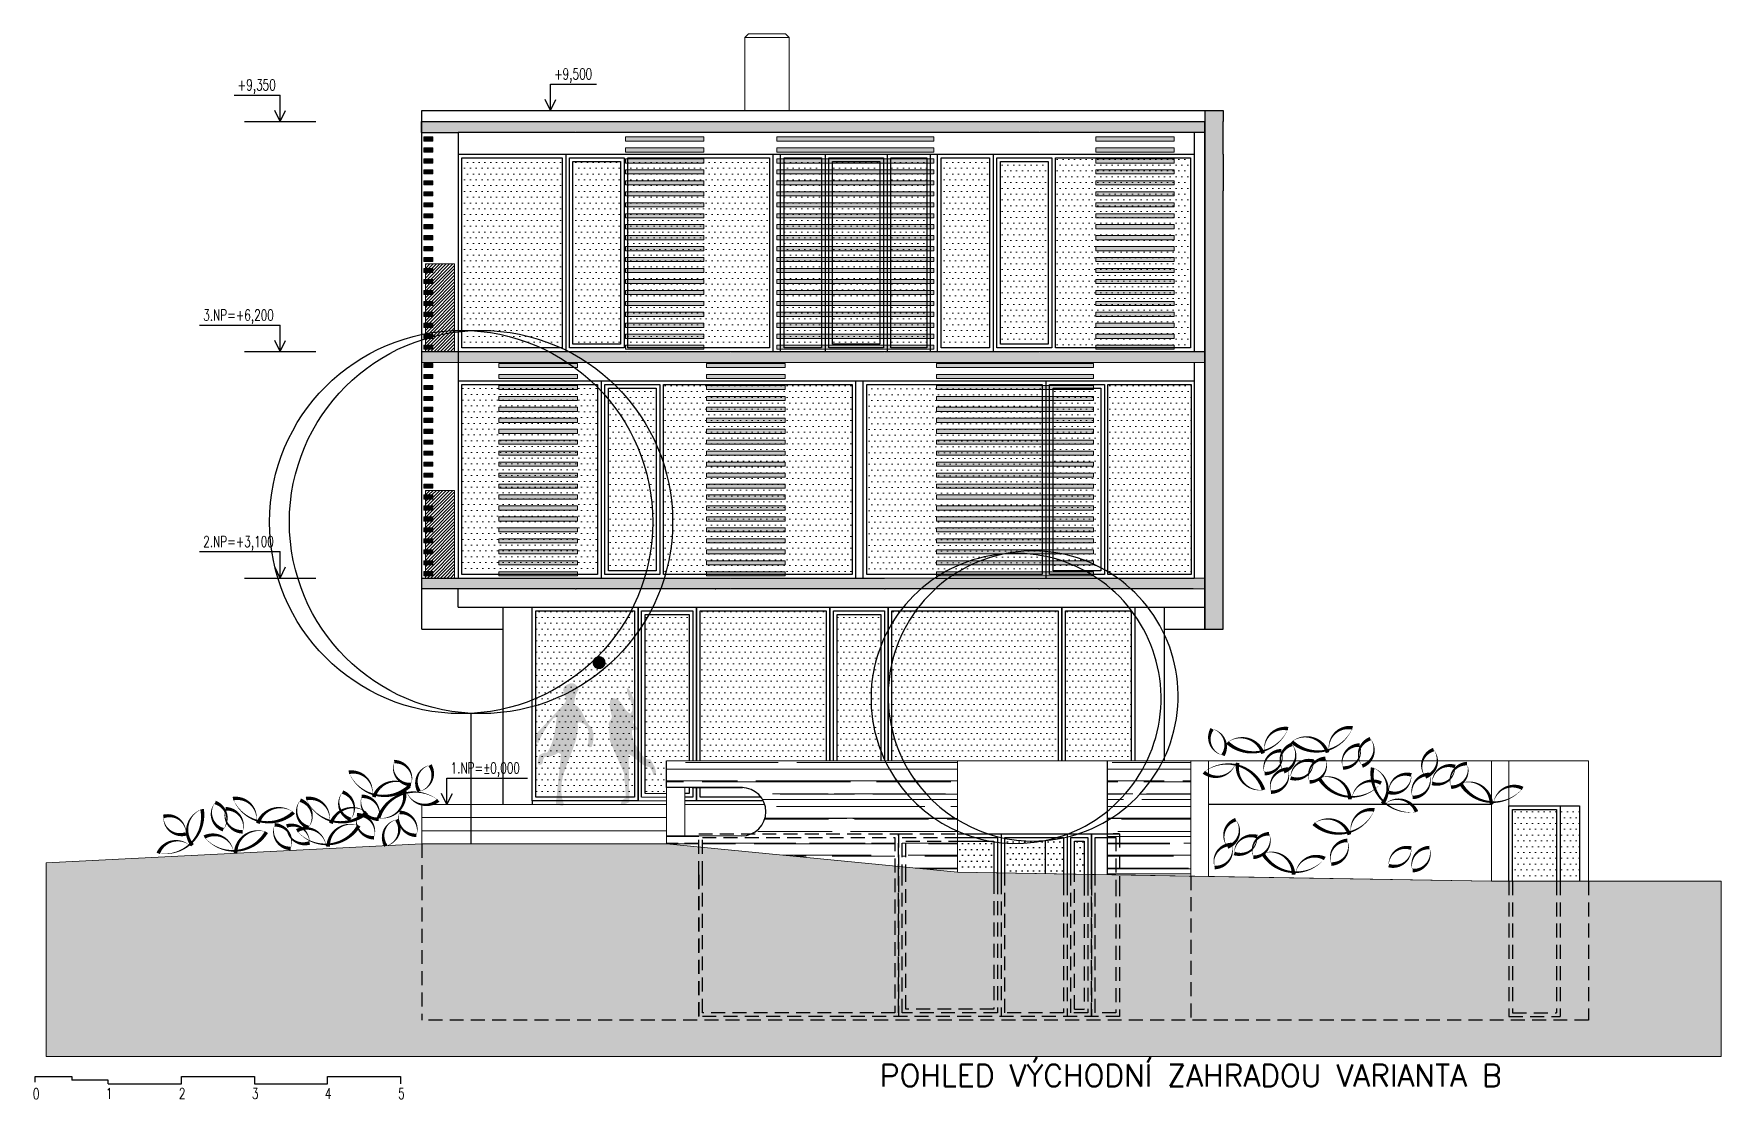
# Model space of a CAD drawing. Header units: metres. Extents: x -442 to 316, y -503 to 125.
# Drawn here: x 64.61 to 87.71, y 15.99 to 30.57 of the extents above; entities that cross this region are included whole.
import ezdxf

# ---------------------------------------------------------------- set-up
doc = ezdxf.new("R2010")
doc.units = ezdxf.units.M
doc.linetypes.add('DASHED', pattern=[19.05, 12.7, -6.35])
for name, color, linetype in [('FIGURE_SAGOME', 252, 'Continuous'), ('popis', 6, 'Continuous'), ('SRAFA', 251, 'Continuous'), ('SRAFY', 3, 'Continuous'), ('stávající stromy', 86, 'Continuous'), ('zariz.predmety', 203, 'Continuous'), ('ZDIVO', 1, 'Continuous')]:
    doc.layers.add(name, color=color, linetype=linetype)
doc.layers.add('Standard', color=7, linetype='Continuous', lineweight=25)
doc.styles.add('ROMANS', font='romans.shx', dxfattribs={"width": 0.7})
pattern_1 = [(0, (201.54981, 303.80996), (0.0396875, 0.079375), [0, -0.079375])]
pattern_2 = [(0, (248.59843, 259.06773), (0.0396875, 0.079375), [0, -0.079375])]

msp = doc.modelspace()

# ---------------------------------------------------------------- texts
at = {"layer": 'popis', "linetype": 'Continuous', "char_height": 0.15, "width": 2.20915077, "attachment_point": 1, "style": 'ROMANS'}
for s, insert in [('+9,500', (71.73624, 30.099115)), ('+9,350', (67.405238, 29.949115)), ('3.NP=+6,200', (66.933086, 26.799115)), ('2.NP=+3,100', (66.933086, 23.699115)), ('1.NP=%%P0,000', (70.319029, 20.599115)), ('0', (64.600612, 16.139991)), ('1', (65.600612, 16.143562)), ('2', (66.600612, 16.143562)), ('3', (67.600612, 16.143562)), ('4', (68.600612, 16.143562)), ('5', (69.600612, 16.143227))]:
    msp.add_mtext(s, dxfattribs=dict(at, insert=insert))
at = {"layer": 'Standard', "color": 7, "linetype": 'ByBlock', "style": 'ROMANS'}
msp.add_text('POHLED VÝCHODNÍ ZAHRADOU VARIANTA B', height=0.3, dxfattribs=at).set_placement((76.195483, 16.164293))

# ---------------------------------------------------------------- hatches: boundary and pattern name
at = {"layer": 'FIGURE_SAGOME', "linetype": 'Continuous'}
h = msp.add_hatch(color=256, dxfattribs=at)
edge = h.paths.add_edge_path()
edge.add_arc((72.351292, 21.966341), 0.088929, -26.1149935, 333.8850065)
h = msp.add_hatch(color=256, dxfattribs=at)
edge = h.paths.add_edge_path()
edge.add_arc((72.586698, 21.087335), 0.326741, 190.4719932, 198.0414134)
edge.add_line((72.276022, 20.986142), (72.275956, 20.98605))
edge.add_line((72.275956, 20.98605), (72.273229, 20.905972))
edge.add_line((72.273229, 20.905972), (72.266039, 20.862762))
edge.add_line((72.266039, 20.862762), (72.252545, 20.817747))
edge.add_line((72.252545, 20.817747), (72.227363, 20.806059))
edge.add_line((72.227363, 20.806059), (72.203953, 20.817747))
edge.add_line((72.203953, 20.817747), (72.202146, 20.85915))
edge.add_line((72.202146, 20.85915), (72.204838, 20.900553))
edge.add_line((72.204838, 20.900553), (72.210257, 20.983359))
edge.add_line((72.210257, 20.983359), (72.207565, 21.022955))
edge.add_line((72.207565, 21.022955), (72.196763, 21.061667))
edge.add_line((72.196763, 21.061667), (72.176964, 21.097651))
edge.add_line((72.176964, 21.097651), (72.143637, 21.130058))
edge.add_line((72.143637, 21.130058), (72.125645, 21.135441))
edge.add_line((72.125645, 21.135441), (72.106767, 21.145358))
edge.add_line((72.106767, 21.145358), (72.085162, 21.150742))
edge.add_line((72.085162, 21.150742), (72.072554, 21.149856))
edge.add_line((72.072554, 21.149856), (72.059945, 21.142631))
edge.add_line((72.059945, 21.142631), (72.061751, 21.075161))
edge.add_line((72.061751, 21.075161), (72.055447, 21.00854))
edge.add_line((72.055447, 21.00854), (72.042874, 20.94107))
edge.add_line((72.042874, 20.94107), (72.024846, 20.873565))
edge.add_line((72.024846, 20.873565), (71.976254, 20.739474))
edge.add_line((71.976254, 20.739474), (71.923163, 20.603577))
edge.add_line((71.923163, 20.603577), (71.873649, 20.466795))
edge.add_line((71.873649, 20.466795), (71.854772, 20.397483))
edge.add_line((71.854772, 20.397483), (71.841278, 20.327286))
edge.add_line((71.841278, 20.327286), (71.834053, 20.256203))
edge.add_line((71.834053, 20.256203), (71.835859, 20.185085))
edge.add_line((71.835859, 20.185085), (71.845776, 20.112195))
edge.add_line((71.845776, 20.112195), (71.86738, 20.0375))
edge.add_line((71.86738, 20.0375), (71.864653, 20.020393))
edge.add_line((71.864653, 20.020393), (71.857464, 20.010512))
edge.add_line((71.857464, 20.010512), (71.831361, 20.009591))
edge.add_line((71.831361, 20.009591), (71.797183, 20.020393))
edge.add_line((71.797183, 20.020393), (71.760278, 20.026698))
edge.add_line((71.760278, 20.026698), (71.832282, 20.71068))
edge.add_line((71.832282, 20.71068), (71.796262, 20.734055))
edge.add_line((71.796262, 20.734055), (71.753974, 20.709759))
edge.add_line((71.753974, 20.709759), (71.713456, 20.690881))
edge.add_line((71.713456, 20.690881), (71.665784, 20.678273))
edge.add_line((71.665784, 20.678273), (71.603662, 20.673775))
edge.add_line((71.603662, 20.673775), (71.587476, 20.642253))
edge.add_line((71.587476, 20.642253), (71.581172, 20.607154))
edge.add_line((71.581172, 20.607154), (71.576674, 20.59189))
edge.add_line((71.576674, 20.59189), (71.568563, 20.57836))
edge.add_line((71.568563, 20.57836), (71.554184, 20.570285))
edge.add_line((71.554184, 20.570285), (71.532579, 20.566672))
edge.add_line((71.532579, 20.566672), (71.518164, 20.577475))
edge.add_line((71.518164, 20.577475), (71.511895, 20.590083))
edge.add_line((71.511895, 20.590083), (71.514587, 20.623376))
edge.add_line((71.514587, 20.623376), (71.525389, 20.661166))
edge.add_line((71.525389, 20.661166), (71.532579, 20.698071))
edge.add_line((71.532579, 20.698071), (71.572176, 20.720561))
edge.add_line((71.572176, 20.720561), (71.604583, 20.734055))
edge.add_line((71.604583, 20.734055), (71.639682, 20.734055))
edge.add_line((71.639682, 20.734055), (71.668476, 20.779956))
edge.add_line((71.668476, 20.779956), (71.693658, 20.833968))
edge.add_line((71.693658, 20.833968), (71.715262, 20.893363))
edge.add_line((71.715262, 20.893363), (71.733255, 20.958141))
edge.add_line((71.733255, 20.958141), (71.758472, 21.094038))
edge.add_line((71.758472, 21.094038), (71.772887, 21.226358))
edge.add_line((71.772887, 21.226358), (71.723373, 21.202947))
edge.add_line((71.723373, 21.202947), (71.657674, 21.116564))
edge.add_line((71.657674, 21.116564), (71.603662, 21.034643))
edge.add_line((71.603662, 21.034643), (71.557796, 20.952758))
edge.add_line((71.557796, 20.952758), (71.519971, 20.866375))
edge.add_line((71.519971, 20.866375), (71.501979, 20.873565))
edge.add_line((71.501979, 20.873565), (71.492097, 20.885252))
edge.add_line((71.492097, 20.885252), (71.486678, 20.916774))
edge.add_line((71.486678, 20.916774), (71.485793, 20.953643))
edge.add_line((71.485793, 20.953643), (71.485808, 20.953585))
edge.add_line((71.485808, 20.953585), (71.518704, 21.023675))
edge.add_line((71.518704, 21.023675), (71.519971, 21.022955))
edge.add_line((71.519971, 21.022955), (71.879954, 21.406349))
edge.add_line((71.879954, 21.406349), (71.895254, 21.432417))
edge.add_line((71.895254, 21.432417), (71.899752, 21.458519))
edge.add_line((71.899752, 21.458519), (71.896175, 21.483736))
edge.add_line((71.896175, 21.483736), (71.887179, 21.508918))
edge.add_line((71.887179, 21.508918), (71.86738, 21.56293))
edge.add_line((71.86738, 21.56293), (71.862882, 21.591724))
edge.add_line((71.862882, 21.591724), (71.86738, 21.622325))
edge.add_line((71.86738, 21.622325), (71.903365, 21.657424))
edge.add_line((71.903365, 21.657424), (71.947459, 21.679028))
edge.add_line((71.947459, 21.679028), (71.972677, 21.685333))
edge.add_line((71.972677, 21.685333), (71.999665, 21.682605))
edge.add_line((71.999665, 21.682605), (72.02304, 21.670918))
edge.add_line((72.02304, 21.670918), (72.040147, 21.653811))
edge.add_line((72.040147, 21.653811), (72.072554, 21.598029))
edge.add_line((72.072554, 21.598029), (72.047372, 21.558432))
edge.add_line((72.047372, 21.558432), (72.028459, 21.509839))
edge.add_line((72.028459, 21.509839), (72.016771, 21.454942))
edge.add_line((72.016771, 21.454942), (72.012273, 21.393741))
edge.add_line((72.012273, 21.393741), (72.055447, 21.367638))
edge.add_line((72.055447, 21.367638), (72.087854, 21.333425))
edge.add_line((72.087854, 21.333425), (72.113957, 21.293828))
edge.add_line((72.113957, 21.293828), (72.136447, 21.249733))
edge.add_line((72.136447, 21.249733), (72.182348, 21.157931))
edge.add_line((72.182348, 21.157931), (72.212949, 21.112951))
edge.add_line((72.212949, 21.112951), (72.252545, 21.070663))
edge.add_line((72.252545, 21.070663), (72.252602, 21.070785))
edge.add_arc((71.955698, 20.958751), 0.317338, 12.5949311, 20.6736371, ccw=False)
h = msp.add_hatch(color=256, dxfattribs=at)
edge = h.paths.add_edge_path()
edge.add_line((72.503575, 20.885051), (72.483612, 21.132909))
edge.add_arc((72.540871, 21.143297), 0.058194, -188.9479003, -169.7168272, ccw=False)
edge.add_arc((72.562052, 21.081063), 0.10616, 127.4645051, 137.817933, ccw=False)
edge.add_line((72.497478, 21.165326), (72.499908, 21.167037))
edge.add_line((72.499908, 21.167037), (72.5179, 21.194025))
edge.add_line((72.5179, 21.194025), (72.526896, 21.231851))
edge.add_line((72.526896, 21.231851), (72.509789, 21.294823))
edge.add_line((72.509789, 21.294823), (72.498102, 21.356024))
edge.add_line((72.498102, 21.356024), (72.498102, 21.415419))
edge.add_line((72.498102, 21.415419), (72.503485, 21.443328))
edge.add_line((72.503485, 21.443328), (72.514287, 21.471237))
edge.add_line((72.514287, 21.471237), (72.538584, 21.482925))
edge.add_line((72.538584, 21.482925), (72.583599, 21.472123))
edge.add_line((72.583599, 21.472123), (72.618698, 21.449633))
edge.add_line((72.618698, 21.449633), (72.648378, 21.419032))
edge.add_line((72.648378, 21.419032), (72.67271, 21.383933))
edge.add_line((72.67271, 21.383933), (72.720382, 21.314621))
edge.add_line((72.720382, 21.314621), (72.747405, 21.286748))
edge.add_line((72.747405, 21.286748), (72.779777, 21.267835))
edge.add_line((72.779777, 21.267835), (72.804994, 21.305625))
edge.add_line((72.804994, 21.305625), (72.810377, 21.347028))
edge.add_line((72.810377, 21.347028), (72.803188, 21.391123))
edge.add_line((72.803188, 21.391123), (72.787002, 21.436139))
edge.add_line((72.787002, 21.436139), (72.747405, 21.528826))
edge.add_line((72.747405, 21.528826), (72.733876, 21.573806))
edge.add_line((72.733876, 21.573806), (72.731184, 21.615209))
edge.add_line((72.731184, 21.615209), (72.754457, 21.615209))
edge.add_line((72.754457, 21.615209), (72.796671, 21.53369))
edge.add_line((72.796671, 21.53369), (72.83254, 21.45261))
edge.add_arc((72.705004, 21.413884), 0.133286, 2.257638, 16.8910813, ccw=False)
edge.add_arc((80.653275, 21.641357), 7.818247, -178.3712278, -178.0188988)
edge.add_line((72.839701, 21.371081), (72.840978, 21.275025))
edge.add_line((72.840978, 21.275025), (72.833788, 21.211132))
edge.add_line((72.833788, 21.211132), (72.814875, 21.147238))
edge.add_line((72.814875, 21.147238), (72.834674, 21.117523))
edge.add_line((72.834674, 21.117523), (72.855393, 21.095033))
edge.add_line((72.855393, 21.095033), (72.87427, 21.075235))
edge.add_line((72.87427, 21.075235), (72.886879, 21.050938))
edge.add_line((72.886879, 21.050938), (72.840978, 21.045555))
edge.add_line((72.840978, 21.045555), (72.822101, 21.044634))
edge.add_line((72.822101, 21.044634), (72.803188, 21.039251))
edge.add_line((72.803188, 21.039251), (72.801381, 20.994235))
edge.add_line((72.801381, 20.994235), (72.810377, 20.95014))
edge.add_line((72.810377, 20.95014), (72.822101, 20.909658))
edge.add_line((72.822101, 20.909658), (72.827484, 20.870947))
edge.add_line((72.827484, 20.870947), (72.857199, 20.834042))
edge.add_line((72.857199, 20.834042), (72.881496, 20.79356))
edge.add_line((72.881496, 20.79356), (72.927397, 20.717058))
edge.add_line((72.927397, 20.717058), (72.952578, 20.684651))
edge.add_line((72.952578, 20.684651), (72.980487, 20.660355))
edge.add_line((72.980487, 20.660355), (73.01378, 20.645054))
edge.add_line((73.01378, 20.645054), (73.054262, 20.642363))
edge.add_line((73.054262, 20.642363), (73.109159, 20.543371))
edge.add_line((73.109159, 20.543371), (73.126266, 20.49747))
edge.add_line((73.126266, 20.49747), (73.129878, 20.47498))
edge.add_line((73.129878, 20.47498), (73.127186, 20.451569))
edge.add_line((73.127186, 20.451569), (73.091167, 20.427272))
edge.add_line((73.091167, 20.427272), (73.085783, 20.462371))
edge.add_line((73.085783, 20.462371), (73.071369, 20.494778))
edge.add_line((73.071369, 20.494778), (73.04346, 20.53526))
edge.add_line((73.04346, 20.53526), (72.993981, 20.548754))
edge.add_line((72.993981, 20.548754), (72.951693, 20.568553))
edge.add_line((72.951693, 20.568553), (72.881496, 20.620758))
edge.add_line((72.881496, 20.620758), (72.820294, 20.675655))
edge.add_line((72.820294, 20.675655), (72.788773, 20.698145))
edge.add_line((72.788773, 20.698145), (72.754595, 20.715252))
edge.add_line((72.754595, 20.715252), (72.767203, 20.055602))
edge.add_line((72.767203, 20.055602), (72.703275, 20.029499))
edge.add_line((72.703275, 20.029499), (72.674481, 20.026807))
edge.add_line((72.674481, 20.026807), (72.647492, 20.031305))
edge.add_line((72.647492, 20.031305), (72.660101, 20.068175))
edge.add_line((72.660101, 20.068175), (72.678093, 20.0907))
edge.add_line((72.678093, 20.0907), (72.698777, 20.10508))
edge.add_line((72.698777, 20.10508), (72.719496, 20.114997))
edge.add_line((72.719496, 20.114997), (72.694279, 20.451569))
edge.add_line((72.694279, 20.451569), (72.503575, 20.885051))
at = {"layer": 'SRAFA', "linetype": 'Continuous', "lineweight": 0}
h = msp.add_hatch(color=256, dxfattribs=at)
h.dxf.hatch_style = 1
h.paths.add_polyline_path([(69.914726, 29.374438), (80.644726, 29.374438), (80.644726, 29.224438), (69.914726, 29.224438)])
h = msp.add_hatch(dxfattribs=at)
h.set_pattern_fill('ANSI31', color=256, scale=0.01, style=0)
h.paths.add_polyline_path([(70.0748, 27.211218), (70.0748, 27.154765), (69.974726, 27.154765), (69.974726, 27.061218), (70.0748, 27.061218), (70.0748, 27.004765), (69.974726, 27.004765), (69.974726, 26.911218), (70.0748, 26.911218), (70.0748, 26.854765), (69.974726, 26.854765), (69.974726, 26.761218), (70.0748, 26.761218), (70.0748, 26.704765), (69.974726, 26.704765), (69.974726, 26.611218), (70.0748, 26.611218), (70.0748, 26.554765), (69.974726, 26.554765), (69.974726, 26.461218), (70.0748, 26.461218), (70.0748, 26.404765), (69.974726, 26.404765), (69.974726, 26.311545), (70.0748, 26.311545), (70.0748, 26.255092), (69.974726, 26.255092), (69.974726, 26.224438), (70.374726, 26.224438), (70.374726, 27.424438), (69.974726, 27.424438), (69.974726, 27.361218), (70.0748, 27.361218), (70.0748, 27.304765), (69.974726, 27.304765), (69.974726, 27.211218)])
h = msp.add_hatch(color=256, dxfattribs=at)
h.dxf.hatch_style = 1
h.paths.add_polyline_path([(69.924726, 26.224438), (80.644726, 26.224438), (80.644726, 26.074438), (69.924726, 26.074438)])
h = msp.add_hatch(dxfattribs=at)
h.set_pattern_fill('ANSI31', color=256, scale=0.01, style=0)
h.set_pattern_definition([(45, (0, -3.1), (-0.02245064, 0.02245064), [])])
h.paths.add_polyline_path([(70.0748, 24.111218), (70.0748, 24.054765), (69.974726, 24.054765), (69.974726, 23.961218), (70.0748, 23.961218), (70.0748, 23.904765), (69.974726, 23.904765), (69.974726, 23.811218), (70.0748, 23.811218), (70.0748, 23.754765), (69.974726, 23.754765), (69.974726, 23.661218), (70.0748, 23.661218), (70.0748, 23.604765), (69.974726, 23.604765), (69.974726, 23.511218), (70.0748, 23.511218), (70.0748, 23.454765), (69.974726, 23.454765), (69.974726, 23.361218), (70.0748, 23.361218), (70.0748, 23.304765), (69.974726, 23.304765), (69.974726, 23.211545), (70.0748, 23.211545), (70.0748, 23.155092), (69.974726, 23.155092), (69.974726, 23.124438), (70.374726, 23.124438), (70.374726, 24.324438), (69.974726, 24.324438), (69.974726, 24.261218), (70.0748, 24.261218), (70.0748, 24.204765), (69.974726, 24.204765), (69.974726, 24.111218)])
h = msp.add_hatch(color=256, dxfattribs=at)
h.dxf.hatch_style = 1
h.paths.add_polyline_path([(69.924726, 23.124438), (80.644726, 23.124438), (80.644726, 22.974438), (69.924726, 22.974438)])
at = {"layer": 'SRAFA', "linetype": 'Continuous', "lineweight": 0, "ltscale": 20}
msp.add_hatch(color=256, dxfattribs=at).paths.add_polyline_path([(64.782469, 19.224438), (64.782469, 16.576799), (87.711107, 16.576799), (87.711107, 18.974438), (84.564726, 18.974438), (80.693308, 19.040549), (77.25907, 19.099193), (73.274726, 19.484438), (69.924726, 19.484438)])
at = {"layer": 'SRAFY', "linetype": 'Continuous', "lineweight": 0}
h = msp.add_hatch(color=252, dxfattribs=at)
h.dxf.hatch_style = 1
h.paths.add_polyline_path([(70.0748, 29.104765), (69.951012, 29.104765), (69.951012, 29.161218), (70.0748, 29.161218)])
h = msp.add_hatch(color=252, dxfattribs=at)
h.dxf.hatch_style = 1
h.paths.add_polyline_path([(72.712306, 29.104765), (73.786043, 29.104765), (73.786043, 29.161218), (72.712306, 29.161218)])
h = msp.add_hatch(color=252, dxfattribs=at)
h.dxf.hatch_style = 1
h.paths.add_polyline_path([(74.786673, 29.104765), (76.934148, 29.104765), (76.934148, 29.161218), (74.786673, 29.161218)])
h = msp.add_hatch(color=252, dxfattribs=at)
h.dxf.hatch_style = 1
h.paths.add_polyline_path([(79.148892, 29.104765), (80.222629, 29.104765), (80.222629, 29.161218), (79.148892, 29.161218)])
h = msp.add_hatch(color=252, dxfattribs=at)
h.dxf.hatch_style = 1
h.paths.add_polyline_path([(70.0748, 28.954765), (69.951012, 28.954765), (69.951012, 29.011218), (70.0748, 29.011218)])
h = msp.add_hatch(dxfattribs=at)
h.set_pattern_fill('DOTS', color=256, scale=0.05, style=0)
h.set_pattern_definition([(0, (-6.56124, -4e-15), (0.0396875, 0.079375), [0, -0.079375])])
h.paths.add_polyline_path([(70.474726, 28.874438), (70.474726, 26.274438), (71.844727, 26.274438), (71.844727, 28.874438)])
h = msp.add_hatch(color=252, dxfattribs=at)
h.dxf.hatch_style = 1
h.paths.add_polyline_path([(72.712306, 28.954765), (73.786043, 28.954765), (73.786043, 29.011218), (72.712306, 29.011218)])
h = msp.add_hatch(dxfattribs=at)
h.set_pattern_fill('DOTS', color=256, scale=0.05, style=0)
h.paths.add_polyline_path([(72.744727, 28.874438), (72.744727, 26.274438), (74.685963, 26.274438), (74.685963, 28.874438)])
h = msp.add_hatch(color=252, dxfattribs=at)
h.dxf.hatch_style = 1
h.paths.add_polyline_path([(74.786673, 28.954765), (76.934148, 28.954765), (76.934148, 29.011218), (74.786673, 29.011218)])
h = msp.add_hatch(dxfattribs=at)
h.set_pattern_fill('DOTS', color=256, scale=0.05, style=0)
h.paths.add_polyline_path([(75.394726, 28.874438), (74.885963, 28.874438), (74.885963, 26.274438), (75.394726, 26.274438)])
h = msp.add_hatch(dxfattribs=at)
h.set_pattern_fill('DOTS', color=256, scale=0.05, style=0)
h.paths.add_polyline_path([(76.344726, 28.874438), (76.344726, 26.274438), (76.835963, 26.274438), (76.835963, 28.874438)])
h = msp.add_hatch(dxfattribs=at)
h.set_pattern_fill('DOTS', color=256, scale=0.05, style=0)
h.paths.add_polyline_path([(77.697171, 28.874438), (77.035963, 28.874438), (77.035963, 26.274438), (77.697171, 26.274438)])
h = msp.add_hatch(dxfattribs=at)
h.set_pattern_fill('DOTS', color=256, scale=0.05, style=0)
h.set_pattern_definition([(0, (207.05105, 303.80996), (0.0396875, 0.079375), [0, -0.079375])])
h.paths.add_polyline_path([(78.597171, 26.274438), (80.444726, 26.274438), (80.444726, 28.874438), (78.597171, 28.874438)])
h.paths.add_polyline_path([(77.847171, 28.824438), (77.847171, 26.324438), (78.497171, 26.324438), (78.497171, 28.824438)])
h = msp.add_hatch(color=252, dxfattribs=at)
h.dxf.hatch_style = 1
h.paths.add_polyline_path([(79.148892, 28.954765), (80.222629, 28.954765), (80.222629, 29.011218), (79.148892, 29.011218)])
h = msp.add_hatch(color=252, dxfattribs=at)
h.dxf.hatch_style = 1
h.paths.add_polyline_path([(70.0748, 28.804765), (69.951012, 28.804765), (69.951012, 28.861218), (70.0748, 28.861218)])
h = msp.add_hatch(color=252, dxfattribs=at)
h.dxf.hatch_style = 1
h.paths.add_polyline_path([(70.0748, 28.654765), (69.951012, 28.654765), (69.951012, 28.711218), (70.0748, 28.711218)])
h = msp.add_hatch(dxfattribs=at)
h.set_pattern_fill('DOTS', color=256, scale=0.05, style=0)
h.paths.add_polyline_path([(72.644727, 28.824438), (71.994727, 28.824438), (71.994727, 26.324438), (72.644727, 26.324438)])
h = msp.add_hatch(color=252, dxfattribs=at)
h.dxf.hatch_style = 1
h.paths.add_polyline_path([(72.712306, 28.804765), (73.786043, 28.804765), (73.786043, 28.861218), (72.712306, 28.861218)])
h = msp.add_hatch(color=252, dxfattribs=at)
h.dxf.hatch_style = 1
h.paths.add_polyline_path([(72.712306, 28.654765), (73.786043, 28.654765), (73.786043, 28.711218), (72.712306, 28.711218)])
h = msp.add_hatch(color=252, dxfattribs=at)
h.dxf.hatch_style = 1
h.paths.add_polyline_path([(74.786673, 28.804765), (76.934148, 28.804765), (76.934148, 28.861218), (74.786673, 28.861218)])
h = msp.add_hatch(color=252, dxfattribs=at)
h.dxf.hatch_style = 1
h.paths.add_polyline_path([(74.786673, 28.654765), (76.934148, 28.654765), (76.934148, 28.711218), (74.786673, 28.711218)])
h = msp.add_hatch(dxfattribs=at)
h.set_pattern_fill('DOTS', color=256, scale=0.05, style=0)
h.paths.add_polyline_path([(75.544726, 28.824438), (75.544726, 26.324438), (76.194726, 26.324438), (76.194726, 28.824438)])
h = msp.add_hatch(color=252, dxfattribs=at)
h.dxf.hatch_style = 1
h.paths.add_polyline_path([(79.148892, 28.804765), (80.222629, 28.804765), (80.222629, 28.861218), (79.148892, 28.861218)])
h = msp.add_hatch(color=252, dxfattribs=at)
h.dxf.hatch_style = 1
h.paths.add_polyline_path([(79.148892, 28.654765), (80.222629, 28.654765), (80.222629, 28.711218), (79.148892, 28.711218)])
h = msp.add_hatch(color=252, dxfattribs=at)
h.dxf.hatch_style = 1
h.paths.add_polyline_path([(70.0748, 28.504765), (69.951012, 28.504765), (69.951012, 28.561218), (70.0748, 28.561218)])
h = msp.add_hatch(color=252, dxfattribs=at)
h.dxf.hatch_style = 1
h.paths.add_polyline_path([(70.0748, 28.354765), (69.951012, 28.354765), (69.951012, 28.411218), (70.0748, 28.411218)])
h = msp.add_hatch(color=252, dxfattribs=at)
h.dxf.hatch_style = 1
h.paths.add_polyline_path([(72.712306, 28.504765), (73.786043, 28.504765), (73.786043, 28.561218), (72.712306, 28.561218)])
h = msp.add_hatch(color=252, dxfattribs=at)
h.dxf.hatch_style = 1
h.paths.add_polyline_path([(72.712306, 28.354765), (73.786043, 28.354765), (73.786043, 28.411218), (72.712306, 28.411218)])
h = msp.add_hatch(color=252, dxfattribs=at)
h.dxf.hatch_style = 1
h.paths.add_polyline_path([(74.786673, 28.504765), (76.934148, 28.504765), (76.934148, 28.561218), (74.786673, 28.561218)])
h = msp.add_hatch(color=252, dxfattribs=at)
h.dxf.hatch_style = 1
h.paths.add_polyline_path([(74.786673, 28.354765), (76.934148, 28.354765), (76.934148, 28.411218), (74.786673, 28.411218)])
h = msp.add_hatch(color=252, dxfattribs=at)
h.dxf.hatch_style = 1
h.paths.add_polyline_path([(79.148892, 28.504765), (80.222629, 28.504765), (80.222629, 28.561218), (79.148892, 28.561218)])
h = msp.add_hatch(color=252, dxfattribs=at)
h.dxf.hatch_style = 1
h.paths.add_polyline_path([(79.148892, 28.354765), (80.222629, 28.354765), (80.222629, 28.411218), (79.148892, 28.411218)])
h = msp.add_hatch(color=252, dxfattribs=at)
h.dxf.hatch_style = 1
h.paths.add_polyline_path([(70.0748, 28.204765), (69.951012, 28.204765), (69.951012, 28.261218), (70.0748, 28.261218)])
h = msp.add_hatch(color=252, dxfattribs=at)
h.dxf.hatch_style = 1
h.paths.add_polyline_path([(72.712306, 28.204765), (73.786043, 28.204765), (73.786043, 28.261218), (72.712306, 28.261218)])
h = msp.add_hatch(color=252, dxfattribs=at)
h.dxf.hatch_style = 1
h.paths.add_polyline_path([(74.786673, 28.204765), (76.934148, 28.204765), (76.934148, 28.261218), (74.786673, 28.261218)])
h = msp.add_hatch(color=252, dxfattribs=at)
h.dxf.hatch_style = 1
h.paths.add_polyline_path([(79.148892, 28.204765), (80.222629, 28.204765), (80.222629, 28.261218), (79.148892, 28.261218)])
h = msp.add_hatch(color=252, dxfattribs=at)
h.dxf.hatch_style = 1
h.paths.add_polyline_path([(70.0748, 28.054765), (69.951012, 28.054765), (69.951012, 28.111218), (70.0748, 28.111218)])
h = msp.add_hatch(color=252, dxfattribs=at)
h.dxf.hatch_style = 1
h.paths.add_polyline_path([(70.0748, 27.904765), (69.951012, 27.904765), (69.951012, 27.961218), (70.0748, 27.961218)])
h = msp.add_hatch(color=252, dxfattribs=at)
h.dxf.hatch_style = 1
h.paths.add_polyline_path([(72.712306, 28.054765), (73.786043, 28.054765), (73.786043, 28.111218), (72.712306, 28.111218)])
h = msp.add_hatch(color=252, dxfattribs=at)
h.dxf.hatch_style = 1
h.paths.add_polyline_path([(72.712306, 27.904765), (73.786043, 27.904765), (73.786043, 27.961218), (72.712306, 27.961218)])
h = msp.add_hatch(color=252, dxfattribs=at)
h.dxf.hatch_style = 1
h.paths.add_polyline_path([(74.786673, 28.054765), (76.934148, 28.054765), (76.934148, 28.111218), (74.786673, 28.111218)])
h = msp.add_hatch(color=252, dxfattribs=at)
h.dxf.hatch_style = 1
h.paths.add_polyline_path([(74.786673, 27.904765), (76.934148, 27.904765), (76.934148, 27.961218), (74.786673, 27.961218)])
h = msp.add_hatch(color=252, dxfattribs=at)
h.dxf.hatch_style = 1
h.paths.add_polyline_path([(79.148892, 28.054765), (80.222629, 28.054765), (80.222629, 28.111218), (79.148892, 28.111218)])
h = msp.add_hatch(color=252, dxfattribs=at)
h.dxf.hatch_style = 1
h.paths.add_polyline_path([(79.148892, 27.904765), (80.222629, 27.904765), (80.222629, 27.961218), (79.148892, 27.961218)])
h = msp.add_hatch(color=252, dxfattribs=at)
h.dxf.hatch_style = 1
h.paths.add_polyline_path([(70.0748, 27.754765), (69.951012, 27.754765), (69.951012, 27.811218), (70.0748, 27.811218)])
h = msp.add_hatch(color=252, dxfattribs=at)
h.dxf.hatch_style = 1
h.paths.add_polyline_path([(72.712306, 27.754765), (73.786043, 27.754765), (73.786043, 27.811218), (72.712306, 27.811218)])
h = msp.add_hatch(color=252, dxfattribs=at)
h.dxf.hatch_style = 1
h.paths.add_polyline_path([(74.786673, 27.754765), (76.934148, 27.754765), (76.934148, 27.811218), (74.786673, 27.811218)])
h = msp.add_hatch(color=252, dxfattribs=at)
h.dxf.hatch_style = 1
h.paths.add_polyline_path([(79.148892, 27.754765), (80.222629, 27.754765), (80.222629, 27.811218), (79.148892, 27.811218)])
h = msp.add_hatch(color=252, dxfattribs=at)
h.dxf.hatch_style = 1
h.paths.add_polyline_path([(70.0748, 27.604765), (69.951012, 27.604765), (69.951012, 27.661218), (70.0748, 27.661218)])
h = msp.add_hatch(color=252, dxfattribs=at)
h.dxf.hatch_style = 1
h.paths.add_polyline_path([(70.0748, 27.454765), (69.951012, 27.454765), (69.951012, 27.511218), (70.0748, 27.511218)])
h = msp.add_hatch(color=252, dxfattribs=at)
h.dxf.hatch_style = 1
h.paths.add_polyline_path([(72.712306, 27.604765), (73.786043, 27.604765), (73.786043, 27.661218), (72.712306, 27.661218)])
h = msp.add_hatch(color=252, dxfattribs=at)
h.dxf.hatch_style = 1
h.paths.add_polyline_path([(72.712306, 27.454765), (73.786043, 27.454765), (73.786043, 27.511218), (72.712306, 27.511218)])
h = msp.add_hatch(color=252, dxfattribs=at)
h.dxf.hatch_style = 1
h.paths.add_polyline_path([(74.786673, 27.604765), (76.934148, 27.604765), (76.934148, 27.661218), (74.786673, 27.661218)])
h = msp.add_hatch(color=252, dxfattribs=at)
h.dxf.hatch_style = 1
h.paths.add_polyline_path([(74.786673, 27.454765), (76.934148, 27.454765), (76.934148, 27.511218), (74.786673, 27.511218)])
h = msp.add_hatch(color=252, dxfattribs=at)
h.dxf.hatch_style = 1
h.paths.add_polyline_path([(79.148892, 27.604765), (80.222629, 27.604765), (80.222629, 27.661218), (79.148892, 27.661218)])
h = msp.add_hatch(color=252, dxfattribs=at)
h.dxf.hatch_style = 1
h.paths.add_polyline_path([(79.148892, 27.454765), (80.222629, 27.454765), (80.222629, 27.511218), (79.148892, 27.511218)])
h = msp.add_hatch(color=252, dxfattribs=at)
h.dxf.hatch_style = 1
h.paths.add_polyline_path([(70.0748, 27.304765), (69.951012, 27.304765), (69.951012, 27.361218), (70.0748, 27.361218)])
h = msp.add_hatch(color=252, dxfattribs=at)
h.dxf.hatch_style = 1
h.paths.add_polyline_path([(72.712306, 27.304765), (73.786043, 27.304765), (73.786043, 27.361218), (72.712306, 27.361218)])
h = msp.add_hatch(color=252, dxfattribs=at)
h.dxf.hatch_style = 1
h.paths.add_polyline_path([(74.786673, 27.304765), (76.934148, 27.304765), (76.934148, 27.361218), (74.786673, 27.361218)])
h = msp.add_hatch(color=252, dxfattribs=at)
h.dxf.hatch_style = 1
h.paths.add_polyline_path([(79.148892, 27.304765), (80.222629, 27.304765), (80.222629, 27.361218), (79.148892, 27.361218)])
h = msp.add_hatch(color=252, dxfattribs=at)
h.dxf.hatch_style = 1
h.paths.add_polyline_path([(70.0748, 27.154765), (69.951012, 27.154765), (69.951012, 27.211218), (70.0748, 27.211218)])
h = msp.add_hatch(color=252, dxfattribs=at)
h.dxf.hatch_style = 1
h.paths.add_polyline_path([(70.0748, 27.004765), (69.951012, 27.004765), (69.951012, 27.061218), (70.0748, 27.061218)])
h = msp.add_hatch(color=252, dxfattribs=at)
h.dxf.hatch_style = 1
h.paths.add_polyline_path([(72.712306, 27.154765), (73.786043, 27.154765), (73.786043, 27.211218), (72.712306, 27.211218)])
h = msp.add_hatch(color=252, dxfattribs=at)
h.dxf.hatch_style = 1
h.paths.add_polyline_path([(72.712306, 27.004765), (73.786043, 27.004765), (73.786043, 27.061218), (72.712306, 27.061218)])
h = msp.add_hatch(color=252, dxfattribs=at)
h.dxf.hatch_style = 1
h.paths.add_polyline_path([(74.786673, 27.154765), (76.934148, 27.154765), (76.934148, 27.211218), (74.786673, 27.211218)])
h = msp.add_hatch(color=252, dxfattribs=at)
h.dxf.hatch_style = 1
h.paths.add_polyline_path([(74.786673, 27.004765), (76.934148, 27.004765), (76.934148, 27.061218), (74.786673, 27.061218)])
h = msp.add_hatch(color=252, dxfattribs=at)
h.dxf.hatch_style = 1
h.paths.add_polyline_path([(79.148892, 27.154765), (80.222629, 27.154765), (80.222629, 27.211218), (79.148892, 27.211218)])
h = msp.add_hatch(color=252, dxfattribs=at)
h.dxf.hatch_style = 1
h.paths.add_polyline_path([(79.148892, 27.004765), (80.222629, 27.004765), (80.222629, 27.061218), (79.148892, 27.061218)])
h = msp.add_hatch(color=252, dxfattribs=at)
h.dxf.hatch_style = 1
h.paths.add_polyline_path([(70.0748, 26.854765), (69.951012, 26.854765), (69.951012, 26.911218), (70.0748, 26.911218)])
h = msp.add_hatch(color=252, dxfattribs=at)
h.dxf.hatch_style = 1
h.paths.add_polyline_path([(72.712306, 26.854765), (73.786043, 26.854765), (73.786043, 26.911218), (72.712306, 26.911218)])
h = msp.add_hatch(color=252, dxfattribs=at)
h.dxf.hatch_style = 1
h.paths.add_polyline_path([(74.786673, 26.854765), (76.934148, 26.854765), (76.934148, 26.911218), (74.786673, 26.911218)])
h = msp.add_hatch(color=252, dxfattribs=at)
h.dxf.hatch_style = 1
h.paths.add_polyline_path([(79.148892, 26.854765), (80.222629, 26.854765), (80.222629, 26.911218), (79.148892, 26.911218)])
h = msp.add_hatch(color=252, dxfattribs=at)
h.dxf.hatch_style = 1
h.paths.add_polyline_path([(70.0748, 26.704765), (69.951012, 26.704765), (69.951012, 26.761218), (70.0748, 26.761218)])
h = msp.add_hatch(color=252, dxfattribs=at)
h.dxf.hatch_style = 1
h.paths.add_polyline_path([(70.0748, 26.554765), (69.951012, 26.554765), (69.951012, 26.611218), (70.0748, 26.611218)])
h = msp.add_hatch(color=252, dxfattribs=at)
h.dxf.hatch_style = 1
h.paths.add_polyline_path([(72.712306, 26.704765), (73.786043, 26.704765), (73.786043, 26.761218), (72.712306, 26.761218)])
h = msp.add_hatch(color=252, dxfattribs=at)
h.dxf.hatch_style = 1
h.paths.add_polyline_path([(72.712306, 26.554765), (73.786043, 26.554765), (73.786043, 26.611218), (72.712306, 26.611218)])
h = msp.add_hatch(color=252, dxfattribs=at)
h.dxf.hatch_style = 1
h.paths.add_polyline_path([(74.786673, 26.704765), (76.934148, 26.704765), (76.934148, 26.761218), (74.786673, 26.761218)])
h = msp.add_hatch(color=252, dxfattribs=at)
h.dxf.hatch_style = 1
h.paths.add_polyline_path([(74.786673, 26.554765), (76.934148, 26.554765), (76.934148, 26.611218), (74.786673, 26.611218)])
h = msp.add_hatch(color=252, dxfattribs=at)
h.dxf.hatch_style = 1
h.paths.add_polyline_path([(79.148892, 26.704765), (80.222629, 26.704765), (80.222629, 26.761218), (79.148892, 26.761218)])
h = msp.add_hatch(color=252, dxfattribs=at)
h.dxf.hatch_style = 1
h.paths.add_polyline_path([(79.148892, 26.554765), (80.222629, 26.554765), (80.222629, 26.611218), (79.148892, 26.611218)])
h = msp.add_hatch(color=252, dxfattribs=at)
h.dxf.hatch_style = 1
h.paths.add_polyline_path([(70.0748, 26.404765), (69.951012, 26.404765), (69.951012, 26.461218), (70.0748, 26.461218)])
h = msp.add_hatch(color=252, dxfattribs=at)
h.dxf.hatch_style = 1
h.paths.add_polyline_path([(72.712306, 26.404765), (73.786043, 26.404765), (73.786043, 26.461218), (72.712306, 26.461218)])
h = msp.add_hatch(color=252, dxfattribs=at)
h.dxf.hatch_style = 1
h.paths.add_polyline_path([(74.786673, 26.404765), (76.934148, 26.404765), (76.934148, 26.461218), (74.786673, 26.461218)])
h = msp.add_hatch(color=252, dxfattribs=at)
h.dxf.hatch_style = 1
h.paths.add_polyline_path([(79.148892, 26.404765), (80.222629, 26.404765), (80.222629, 26.461218), (79.148892, 26.461218)])
h = msp.add_hatch(color=252, dxfattribs=at)
h.dxf.hatch_style = 1
h.paths.add_polyline_path([(70.0748, 26.255092), (69.951012, 26.255092), (69.951012, 26.311545), (70.0748, 26.311545)])
h = msp.add_hatch(color=252, dxfattribs=at)
h.dxf.hatch_style = 1
h.paths.add_polyline_path([(72.712306, 26.254765), (73.786043, 26.254765), (73.786043, 26.311218), (72.712306, 26.311218)])
h = msp.add_hatch(color=252, dxfattribs=at)
h.dxf.hatch_style = 1
h.paths.add_polyline_path([(74.786673, 26.254765), (76.934148, 26.254765), (76.934148, 26.311218), (74.786673, 26.311218)])
h = msp.add_hatch(color=252, dxfattribs=at)
h.dxf.hatch_style = 1
h.paths.add_polyline_path([(79.148892, 26.254765), (80.222629, 26.254765), (80.222629, 26.311218), (79.148892, 26.311218)])
h = msp.add_hatch(color=252, dxfattribs=at)
h.dxf.hatch_style = 1
h.paths.add_polyline_path([(70.0748, 26.004765), (69.951012, 26.004765), (69.951012, 26.061218), (70.0748, 26.061218)])
h = msp.add_hatch(color=252, dxfattribs=at)
h.dxf.hatch_style = 1
h.paths.add_polyline_path([(70.0748, 25.854765), (69.951012, 25.854765), (69.951012, 25.911218), (70.0748, 25.911218)])
h = msp.add_hatch(color=252, dxfattribs=at)
h.dxf.hatch_style = 1
h.paths.add_polyline_path([(70.981726, 26.004765), (72.055464, 26.004765), (72.055464, 26.061218), (70.981726, 26.061218)])
h = msp.add_hatch(color=252, dxfattribs=at)
h.dxf.hatch_style = 1
h.paths.add_polyline_path([(70.981726, 25.854765), (72.055464, 25.854765), (72.055464, 25.911218), (70.981726, 25.911218)])
h = msp.add_hatch(color=252, dxfattribs=at)
h.dxf.hatch_style = 1
h.paths.add_polyline_path([(70.981726, 25.854765), (72.055464, 25.854765), (72.055464, 25.911218), (70.981726, 25.911218)])
h = msp.add_hatch(color=252, dxfattribs=at)
h.dxf.hatch_style = 1
h.paths.add_polyline_path([(73.822829, 26.004765), (74.896566, 26.004765), (74.896566, 26.061218), (73.822829, 26.061218)])
h = msp.add_hatch(color=252, dxfattribs=at)
h.dxf.hatch_style = 1
h.paths.add_polyline_path([(73.822829, 25.854765), (74.896566, 25.854765), (74.896566, 25.911218), (73.822829, 25.911218)])
h = msp.add_hatch(color=252, dxfattribs=at)
h.dxf.hatch_style = 1
h.paths.add_polyline_path([(73.822829, 25.854765), (74.896566, 25.854765), (74.896566, 25.911218), (73.822829, 25.911218)])
h = msp.add_hatch(color=252, dxfattribs=at)
h.dxf.hatch_style = 1
h.paths.add_polyline_path([(76.972099, 26.004765), (79.119574, 26.004765), (79.119574, 26.061218), (76.972099, 26.061218)])
h = msp.add_hatch(color=252, dxfattribs=at)
h.dxf.hatch_style = 1
h.paths.add_polyline_path([(76.972099, 25.854765), (79.119574, 25.854765), (79.119574, 25.911218), (76.972099, 25.911218)])
h = msp.add_hatch(color=252, dxfattribs=at)
h.dxf.hatch_style = 1
h.paths.add_polyline_path([(70.0748, 25.704765), (69.951012, 25.704765), (69.951012, 25.761218), (70.0748, 25.761218)])
h = msp.add_hatch(dxfattribs=at)
h.set_pattern_fill('DOTS', color=256, scale=0.05, style=0)
h.paths.add_polyline_path([(70.474726, 25.774438), (70.474726, 23.174438), (72.332226, 23.174438), (72.332226, 25.774438)])
h = msp.add_hatch(color=252, dxfattribs=at)
h.dxf.hatch_style = 1
h.paths.add_polyline_path([(70.981726, 25.704765), (72.055464, 25.704765), (72.055464, 25.761218), (70.981726, 25.761218)])
h = msp.add_hatch(dxfattribs=at)
h.set_pattern_fill('DOTS', color=256, scale=0.05, style=0)
h.set_pattern_definition([(0, (201.686105, 300.70996), (0.0396875, 0.079375), [0, -0.079375])])
h.paths.add_polyline_path([(73.232226, 23.174438), (75.814726, 23.174438), (75.814726, 25.774438), (73.232226, 25.774438)])
h.paths.add_polyline_path([(72.482226, 25.724438), (72.482226, 23.224438), (73.132226, 23.224438), (73.132226, 25.724438)])
h = msp.add_hatch(color=252, dxfattribs=at)
h.dxf.hatch_style = 1
h.paths.add_polyline_path([(73.822829, 25.704765), (74.896566, 25.704765), (74.896566, 25.761218), (73.822829, 25.761218)])
h = msp.add_hatch(dxfattribs=at)
h.set_pattern_fill('DOTS', color=256, scale=0.05, style=0)
h.set_pattern_definition([(0, (0.72017, -3.1), (0.0396875, 0.079375), [0, -0.079375])])
h.paths.add_polyline_path([(78.417344, 25.774438), (76.014726, 25.774438), (76.014726, 23.174438), (78.417344, 23.174438)])
h = msp.add_hatch(color=252, dxfattribs=at)
h.dxf.hatch_style = 1
h.paths.add_polyline_path([(76.972099, 25.704765), (79.119574, 25.704765), (79.119574, 25.761218), (76.972099, 25.761218)])
h = msp.add_hatch(dxfattribs=at)
h.set_pattern_fill('DOTS', color=256, scale=0.05, style=0)
h.set_pattern_definition([(0, (207.77122, 300.70996), (0.0396875, 0.079375), [0, -0.079375])])
h.paths.add_polyline_path([(80.454726, 25.774438), (79.317344, 25.774438), (79.317344, 23.174438), (80.454726, 23.174438)])
h.paths.add_polyline_path([(78.567344, 25.724438), (78.567344, 23.224438), (79.217344, 23.224438), (79.217344, 25.724438)])
h = msp.add_hatch(color=252, dxfattribs=at)
h.dxf.hatch_style = 1
h.paths.add_polyline_path([(70.0748, 25.554765), (69.951012, 25.554765), (69.951012, 25.611218), (70.0748, 25.611218)])
h = msp.add_hatch(color=252, dxfattribs=at)
h.dxf.hatch_style = 1
h.paths.add_polyline_path([(70.0748, 25.404765), (69.951012, 25.404765), (69.951012, 25.461218), (70.0748, 25.461218)])
h = msp.add_hatch(color=252, dxfattribs=at)
h.dxf.hatch_style = 1
h.paths.add_polyline_path([(70.981726, 25.554765), (72.055464, 25.554765), (72.055464, 25.611218), (70.981726, 25.611218)])
h = msp.add_hatch(color=252, dxfattribs=at)
h.dxf.hatch_style = 1
h.paths.add_polyline_path([(70.981726, 25.404765), (72.055464, 25.404765), (72.055464, 25.461218), (70.981726, 25.461218)])
h = msp.add_hatch(color=252, dxfattribs=at)
h.dxf.hatch_style = 1
h.paths.add_polyline_path([(73.822829, 25.554765), (74.896566, 25.554765), (74.896566, 25.611218), (73.822829, 25.611218)])
h = msp.add_hatch(color=252, dxfattribs=at)
h.dxf.hatch_style = 1
h.paths.add_polyline_path([(73.822829, 25.404765), (74.896566, 25.404765), (74.896566, 25.461218), (73.822829, 25.461218)])
h = msp.add_hatch(color=252, dxfattribs=at)
h.dxf.hatch_style = 1
h.paths.add_polyline_path([(76.972099, 25.554765), (79.119574, 25.554765), (79.119574, 25.611218), (76.972099, 25.611218)])
h = msp.add_hatch(color=252, dxfattribs=at)
h.dxf.hatch_style = 1
h.paths.add_polyline_path([(76.972099, 25.404765), (79.119574, 25.404765), (79.119574, 25.461218), (76.972099, 25.461218)])
h = msp.add_hatch(color=252, dxfattribs=at)
h.dxf.hatch_style = 1
h.paths.add_polyline_path([(70.0748, 25.254765), (69.951012, 25.254765), (69.951012, 25.311218), (70.0748, 25.311218)])
h = msp.add_hatch(color=252, dxfattribs=at)
h.dxf.hatch_style = 1
h.paths.add_polyline_path([(70.981726, 25.254765), (72.055464, 25.254765), (72.055464, 25.311218), (70.981726, 25.311218)])
h = msp.add_hatch(color=252, dxfattribs=at)
h.dxf.hatch_style = 1
h.paths.add_polyline_path([(73.822829, 25.254765), (74.896566, 25.254765), (74.896566, 25.311218), (73.822829, 25.311218)])
h = msp.add_hatch(color=252, dxfattribs=at)
h.dxf.hatch_style = 1
h.paths.add_polyline_path([(76.972099, 25.254765), (79.119574, 25.254765), (79.119574, 25.311218), (76.972099, 25.311218)])
h = msp.add_hatch(color=252, dxfattribs=at)
h.dxf.hatch_style = 1
h.paths.add_polyline_path([(70.0748, 25.104765), (69.951012, 25.104765), (69.951012, 25.161218), (70.0748, 25.161218)])
h = msp.add_hatch(color=252, dxfattribs=at)
h.dxf.hatch_style = 1
h.paths.add_polyline_path([(70.0748, 24.954765), (69.951012, 24.954765), (69.951012, 25.011218), (70.0748, 25.011218)])
h = msp.add_hatch(color=252, dxfattribs=at)
h.dxf.hatch_style = 1
h.paths.add_polyline_path([(70.981726, 25.104765), (72.055464, 25.104765), (72.055464, 25.161218), (70.981726, 25.161218)])
h = msp.add_hatch(color=252, dxfattribs=at)
h.dxf.hatch_style = 1
h.paths.add_polyline_path([(70.981726, 24.954765), (72.055464, 24.954765), (72.055464, 25.011218), (70.981726, 25.011218)])
h = msp.add_hatch(color=252, dxfattribs=at)
h.dxf.hatch_style = 1
h.paths.add_polyline_path([(73.822829, 25.104765), (74.896566, 25.104765), (74.896566, 25.161218), (73.822829, 25.161218)])
h = msp.add_hatch(color=252, dxfattribs=at)
h.dxf.hatch_style = 1
h.paths.add_polyline_path([(73.822829, 24.954765), (74.896566, 24.954765), (74.896566, 25.011218), (73.822829, 25.011218)])
h = msp.add_hatch(color=252, dxfattribs=at)
h.dxf.hatch_style = 1
h.paths.add_polyline_path([(76.972099, 25.104765), (79.119574, 25.104765), (79.119574, 25.161218), (76.972099, 25.161218)])
h = msp.add_hatch(color=252, dxfattribs=at)
h.dxf.hatch_style = 1
h.paths.add_polyline_path([(76.972099, 24.954765), (79.119574, 24.954765), (79.119574, 25.011218), (76.972099, 25.011218)])
h = msp.add_hatch(color=252, dxfattribs=at)
h.dxf.hatch_style = 1
h.paths.add_polyline_path([(70.0748, 24.804765), (69.951012, 24.804765), (69.951012, 24.861218), (70.0748, 24.861218)])
h = msp.add_hatch(color=252, dxfattribs=at)
h.dxf.hatch_style = 1
h.paths.add_polyline_path([(70.981726, 24.804765), (72.055464, 24.804765), (72.055464, 24.861218), (70.981726, 24.861218)])
h = msp.add_hatch(color=252, dxfattribs=at)
h.dxf.hatch_style = 1
h.paths.add_polyline_path([(73.822829, 24.804765), (74.896566, 24.804765), (74.896566, 24.861218), (73.822829, 24.861218)])
h = msp.add_hatch(color=252, dxfattribs=at)
h.dxf.hatch_style = 1
h.paths.add_polyline_path([(76.972099, 24.804765), (79.119574, 24.804765), (79.119574, 24.861218), (76.972099, 24.861218)])
h = msp.add_hatch(color=252, dxfattribs=at)
h.dxf.hatch_style = 1
h.paths.add_polyline_path([(70.0748, 24.654765), (69.951012, 24.654765), (69.951012, 24.711218), (70.0748, 24.711218)])
h = msp.add_hatch(color=252, dxfattribs=at)
h.dxf.hatch_style = 1
h.paths.add_polyline_path([(70.0748, 24.504765), (69.951012, 24.504765), (69.951012, 24.561218), (70.0748, 24.561218)])
h = msp.add_hatch(color=252, dxfattribs=at)
h.dxf.hatch_style = 1
h.paths.add_polyline_path([(70.981726, 24.654765), (72.055464, 24.654765), (72.055464, 24.711218), (70.981726, 24.711218)])
h = msp.add_hatch(color=252, dxfattribs=at)
h.dxf.hatch_style = 1
h.paths.add_polyline_path([(70.981726, 24.504765), (72.055464, 24.504765), (72.055464, 24.561218), (70.981726, 24.561218)])
h = msp.add_hatch(color=252, dxfattribs=at)
h.dxf.hatch_style = 1
h.paths.add_polyline_path([(73.822829, 24.654765), (74.896566, 24.654765), (74.896566, 24.711218), (73.822829, 24.711218)])
h = msp.add_hatch(color=252, dxfattribs=at)
h.dxf.hatch_style = 1
h.paths.add_polyline_path([(73.822829, 24.504765), (74.896566, 24.504765), (74.896566, 24.561218), (73.822829, 24.561218)])
h = msp.add_hatch(color=252, dxfattribs=at)
h.dxf.hatch_style = 1
h.paths.add_polyline_path([(76.972099, 24.654765), (79.119574, 24.654765), (79.119574, 24.711218), (76.972099, 24.711218)])
h = msp.add_hatch(color=252, dxfattribs=at)
h.dxf.hatch_style = 1
h.paths.add_polyline_path([(76.972099, 24.504765), (79.119574, 24.504765), (79.119574, 24.561218), (76.972099, 24.561218)])
h = msp.add_hatch(color=252, dxfattribs=at)
h.dxf.hatch_style = 1
h.paths.add_polyline_path([(70.0748, 24.354765), (69.951012, 24.354765), (69.951012, 24.411218), (70.0748, 24.411218)])
h = msp.add_hatch(color=252, dxfattribs=at)
h.dxf.hatch_style = 1
h.paths.add_polyline_path([(70.0748, 24.204765), (69.951012, 24.204765), (69.951012, 24.261218), (70.0748, 24.261218)])
h = msp.add_hatch(color=252, dxfattribs=at)
h.dxf.hatch_style = 1
h.paths.add_polyline_path([(70.981726, 24.354765), (72.055464, 24.354765), (72.055464, 24.411218), (70.981726, 24.411218)])
h = msp.add_hatch(color=252, dxfattribs=at)
h.dxf.hatch_style = 1
h.paths.add_polyline_path([(70.981726, 24.204765), (72.055464, 24.204765), (72.055464, 24.261218), (70.981726, 24.261218)])
h = msp.add_hatch(color=252, dxfattribs=at)
h.dxf.hatch_style = 1
h.paths.add_polyline_path([(73.822829, 24.354765), (74.896566, 24.354765), (74.896566, 24.411218), (73.822829, 24.411218)])
h = msp.add_hatch(color=252, dxfattribs=at)
h.dxf.hatch_style = 1
h.paths.add_polyline_path([(73.822829, 24.204765), (74.896566, 24.204765), (74.896566, 24.261218), (73.822829, 24.261218)])
h = msp.add_hatch(color=252, dxfattribs=at)
h.dxf.hatch_style = 1
h.paths.add_polyline_path([(76.972099, 24.354765), (79.119574, 24.354765), (79.119574, 24.411218), (76.972099, 24.411218)])
h = msp.add_hatch(color=252, dxfattribs=at)
h.dxf.hatch_style = 1
h.paths.add_polyline_path([(76.972099, 24.204765), (79.119574, 24.204765), (79.119574, 24.261218), (76.972099, 24.261218)])
h = msp.add_hatch(color=252, dxfattribs=at)
h.dxf.hatch_style = 1
h.paths.add_polyline_path([(70.0748, 24.054765), (69.951012, 24.054765), (69.951012, 24.111218), (70.0748, 24.111218)])
h = msp.add_hatch(color=252, dxfattribs=at)
h.dxf.hatch_style = 1
h.paths.add_polyline_path([(70.981726, 24.054765), (72.055464, 24.054765), (72.055464, 24.111218), (70.981726, 24.111218)])
h = msp.add_hatch(color=252, dxfattribs=at)
h.dxf.hatch_style = 1
h.paths.add_polyline_path([(73.822829, 24.054765), (74.896566, 24.054765), (74.896566, 24.111218), (73.822829, 24.111218)])
h = msp.add_hatch(color=252, dxfattribs=at)
h.dxf.hatch_style = 1
h.paths.add_polyline_path([(76.972099, 24.054765), (79.119574, 24.054765), (79.119574, 24.111218), (76.972099, 24.111218)])
h = msp.add_hatch(color=252, dxfattribs=at)
h.dxf.hatch_style = 1
h.paths.add_polyline_path([(70.0748, 23.904765), (69.951012, 23.904765), (69.951012, 23.961218), (70.0748, 23.961218)])
h = msp.add_hatch(color=252, dxfattribs=at)
h.dxf.hatch_style = 1
h.paths.add_polyline_path([(70.0748, 23.754765), (69.951012, 23.754765), (69.951012, 23.811218), (70.0748, 23.811218)])
h = msp.add_hatch(color=252, dxfattribs=at)
h.dxf.hatch_style = 1
h.paths.add_polyline_path([(70.981726, 23.904765), (72.055464, 23.904765), (72.055464, 23.961218), (70.981726, 23.961218)])
h = msp.add_hatch(color=252, dxfattribs=at)
h.dxf.hatch_style = 1
h.paths.add_polyline_path([(70.981726, 23.754765), (72.055464, 23.754765), (72.055464, 23.811218), (70.981726, 23.811218)])
h = msp.add_hatch(color=252, dxfattribs=at)
h.dxf.hatch_style = 1
h.paths.add_polyline_path([(73.822829, 23.904765), (74.896566, 23.904765), (74.896566, 23.961218), (73.822829, 23.961218)])
h = msp.add_hatch(color=252, dxfattribs=at)
h.dxf.hatch_style = 1
h.paths.add_polyline_path([(73.822829, 23.754765), (74.896566, 23.754765), (74.896566, 23.811218), (73.822829, 23.811218)])
h = msp.add_hatch(color=252, dxfattribs=at)
h.dxf.hatch_style = 1
h.paths.add_polyline_path([(76.972099, 23.904765), (79.119574, 23.904765), (79.119574, 23.961218), (76.972099, 23.961218)])
h = msp.add_hatch(color=252, dxfattribs=at)
h.dxf.hatch_style = 1
h.paths.add_polyline_path([(76.972099, 23.754765), (79.119574, 23.754765), (79.119574, 23.811218), (76.972099, 23.811218)])
h = msp.add_hatch(color=252, dxfattribs=at)
h.dxf.hatch_style = 1
h.paths.add_polyline_path([(70.0748, 23.604765), (69.951012, 23.604765), (69.951012, 23.661218), (70.0748, 23.661218)])
h = msp.add_hatch(color=252, dxfattribs=at)
h.dxf.hatch_style = 1
h.paths.add_polyline_path([(70.981726, 23.604765), (72.055464, 23.604765), (72.055464, 23.661218), (70.981726, 23.661218)])
h = msp.add_hatch(color=252, dxfattribs=at)
h.dxf.hatch_style = 1
h.paths.add_polyline_path([(73.822829, 23.604765), (74.896566, 23.604765), (74.896566, 23.661218), (73.822829, 23.661218)])
h = msp.add_hatch(color=252, dxfattribs=at)
h.dxf.hatch_style = 1
h.paths.add_polyline_path([(76.972099, 23.604765), (79.119574, 23.604765), (79.119574, 23.661218), (76.972099, 23.661218)])
h = msp.add_hatch(color=252, dxfattribs=at)
h.dxf.hatch_style = 1
h.paths.add_polyline_path([(70.0748, 23.454765), (69.951012, 23.454765), (69.951012, 23.511218), (70.0748, 23.511218)])
h = msp.add_hatch(color=252, dxfattribs=at)
h.dxf.hatch_style = 1
h.paths.add_polyline_path([(70.0748, 23.304765), (69.951012, 23.304765), (69.951012, 23.361218), (70.0748, 23.361218)])
h = msp.add_hatch(color=252, dxfattribs=at)
h.dxf.hatch_style = 1
h.paths.add_polyline_path([(70.981726, 23.454765), (72.055464, 23.454765), (72.055464, 23.511218), (70.981726, 23.511218)])
h = msp.add_hatch(color=252, dxfattribs=at)
h.dxf.hatch_style = 1
h.paths.add_polyline_path([(70.981726, 23.304765), (72.055464, 23.304765), (72.055464, 23.361218), (70.981726, 23.361218)])
h = msp.add_hatch(color=252, dxfattribs=at)
h.dxf.hatch_style = 1
h.paths.add_polyline_path([(73.822829, 23.454765), (74.896566, 23.454765), (74.896566, 23.511218), (73.822829, 23.511218)])
h = msp.add_hatch(color=252, dxfattribs=at)
h.dxf.hatch_style = 1
h.paths.add_polyline_path([(73.822829, 23.304765), (74.896566, 23.304765), (74.896566, 23.361218), (73.822829, 23.361218)])
h = msp.add_hatch(color=252, dxfattribs=at)
h.dxf.hatch_style = 1
h.paths.add_polyline_path([(76.972099, 23.454765), (79.119574, 23.454765), (79.119574, 23.511218), (76.972099, 23.511218)])
h = msp.add_hatch(color=252, dxfattribs=at)
h.dxf.hatch_style = 1
h.paths.add_polyline_path([(76.972099, 23.304765), (79.119574, 23.304765), (79.119574, 23.361218), (76.972099, 23.361218)])
h = msp.add_hatch(color=252, dxfattribs=at)
h.dxf.hatch_style = 1
h.paths.add_polyline_path([(70.0748, 23.155092), (69.951012, 23.155092), (69.951012, 23.211545), (70.0748, 23.211545)])
h = msp.add_hatch(color=252, dxfattribs=at)
h.dxf.hatch_style = 1
h.paths.add_polyline_path([(70.981726, 23.154765), (72.055464, 23.154765), (72.055464, 23.211218), (70.981726, 23.211218)])
h = msp.add_hatch(color=252, dxfattribs=at)
h.dxf.hatch_style = 1
h.paths.add_polyline_path([(73.822829, 23.154765), (74.896566, 23.154765), (74.896566, 23.211218), (73.822829, 23.211218)])
h = msp.add_hatch(color=252, dxfattribs=at)
h.dxf.hatch_style = 1
h.paths.add_polyline_path([(76.972099, 23.154765), (79.119574, 23.154765), (79.119574, 23.211218), (76.972099, 23.211218)])
h = msp.add_hatch(dxfattribs=at)
h.set_pattern_fill('DOTS', color=256, scale=0.05, style=0)
h.set_pattern_definition(pattern_1)
h.paths.add_polyline_path([(72.834726, 22.674438), (71.484726, 22.674438), (71.484726, 20.124438), (71.880315, 20.124438), (71.880315, 20.385591), (72.834726, 20.385591)])
h.paths.add_polyline_path([(71.892361, 20.636615), (72.997361, 20.636615), (72.997361, 20.383044), (71.892361, 20.383044)], flags=9)
h = msp.add_hatch(dxfattribs=at)
h.set_pattern_fill('DOTS', color=256, scale=0.05, style=0)
h.set_pattern_definition(pattern_1)
h.paths.add_polyline_path([(72.834726, 22.674438), (71.484726, 22.674438), (71.484726, 20.124438), (71.880315, 20.124438), (71.880315, 20.385591), (72.834726, 20.385591)])
h.paths.add_polyline_path([(71.892361, 20.636615), (72.997361, 20.636615), (72.997361, 20.383044), (71.892361, 20.383044)], flags=9)
h = msp.add_hatch(dxfattribs=at)
h.set_pattern_fill('DOTS', color=256, scale=0.05, style=0)
h.set_pattern_definition(pattern_1)
h.paths.add_polyline_path([(73.734726, 22.674438), (73.734726, 20.624438), (75.460379, 20.624438), (75.460379, 22.674438)])
h.paths.add_polyline_path([(76.210379, 22.624438), (75.610379, 22.624438), (75.610379, 20.624438), (76.210379, 20.624438)])
h.paths.add_polyline_path([(76.360379, 22.674438), (76.360379, 20.624438), (78.634726, 20.624438), (78.634726, 22.674438)])
h.paths.add_polyline_path([(78.734726, 20.624438), (79.634726, 20.624438), (79.634726, 22.674438), (78.734726, 22.674438)])
h = msp.add_hatch(dxfattribs=at)
h.set_pattern_fill('DOTS', color=256, scale=0.05, style=0)
h.set_pattern_definition(pattern_1)
h.paths.add_polyline_path([(73.584726, 22.624438), (72.984726, 22.624438), (72.984726, 20.174438), (73.274726, 20.174438), (73.274726, 20.256438), (73.274726, 20.624438), (73.584726, 20.624438)])
h.paths.add_polyline_path([(71.880315, 20.385591), (71.880315, 20.124438), (72.834726, 20.124438), (72.834726, 20.385591)])
h = msp.add_hatch(dxfattribs=at)
h.set_pattern_fill('AR-RROOF', color=256, scale=0.01, style=0)
h.set_pattern_definition([(0, (201.5498, 303.80996), (0.5588, 0.254), [3.81, -0.508, 1.27, -0.254]), (0, (201.88763, 303.93696), (-0.254, 0.33782), [0.762, -0.08382, 1.524, -0.1905]), (0, (201.67681, 304.02586), (1.3208, 0.17018), [2.032, -0.3556, 1.016, -0.254])])
h.paths.add_polyline_path([(77.25907, 20.624438), (73.274726, 20.624438), (73.274726, 20.256438), (73.624726, 20.256438), (74.304423, 20.256438, -0.807892682), (74.44027, 19.624438), (76.451882, 19.624438), (77.25907, 19.624438)])
h.paths.add_polyline_path([(80.453308, 20.024438), (80.453308, 20.624438), (79.304308, 20.624438), (79.304308, 19.624438), (79.476126, 19.624438), (79.476126, 19.061334), (80.453308, 19.044647)])
h.paths.add_polyline_path([(79.476126, 19.624438), (79.304308, 19.624438), (79.304308, 19.574438), (79.426126, 19.574438), (79.426126, 19.062188), (79.476126, 19.061334)], flags=17)
h.paths.add_polyline_path([(79.426126, 19.574438), (79.304308, 19.574438), (79.304308, 19.064268), (79.426126, 19.062188)], flags=17)
h.paths.add_polyline_path([(73.274726, 19.484438), (73.715683, 19.441802), (73.715683, 19.595238), (73.274726, 19.595238)])
h.paths.add_polyline_path([(73.765683, 19.436968), (76.401882, 19.182075), (76.401882, 19.574438), (73.765683, 19.574438)])
h.paths.add_polyline_path([(76.501882, 19.172406), (76.551882, 19.167571), (76.551882, 19.524438), (77.25907, 19.524438), (77.25907, 19.574438), (76.501882, 19.574438)])
h.paths.add_polyline_path([(76.551882, 19.167571), (77.25907, 19.099193), (77.25907, 19.524438), (76.551882, 19.524438)])
h = msp.add_hatch(dxfattribs=at)
h.set_pattern_fill('DOTS', color=256, scale=0.05, style=0)
h.paths.add_polyline_path([(85.454726, 18.974438), (85.454726, 19.956438), (84.854726, 19.956438), (84.854726, 18.974438)])
h = msp.add_hatch(dxfattribs=at)
h.set_pattern_fill('DOTS', color=256, scale=0.05, style=0)
h.paths.add_polyline_path([(85.769726, 20.006438), (85.504726, 20.006438), (85.504726, 18.974438), (85.769726, 18.974438)])
at = {"layer": 'SRAFY', "linetype": 'Continuous'}
h = msp.add_hatch(dxfattribs=at)
h.set_pattern_fill('DOTS', color=256, scale=0.05, style=0)
h.set_pattern_definition(pattern_1)
h.paths.add_polyline_path([(77.25907, 19.524438), (77.25907, 19.099193), (77.754145, 19.090739), (77.754145, 19.524438)])
h = msp.add_hatch(dxfattribs=at)
h.set_pattern_fill('DOTS', color=256, scale=0.05, style=0)
h.set_pattern_definition(pattern_2)
h.paths.add_polyline_path([(77.904145, 19.088178), (78.710474, 19.074409), (78.710474, 19.574438), (77.904145, 19.574438)])
h = msp.add_hatch(dxfattribs=at)
h.set_pattern_fill('DOTS', color=256, scale=0.05, style=0)
h.set_pattern_definition(pattern_2)
h.paths.add_polyline_path([(78.860474, 19.071847), (78.99229, 19.069596), (78.99229, 19.524438), (78.860474, 19.524438)])
at = {"layer": 'ZDIVO', "linetype": 'Continuous', "lineweight": 0}
msp.add_hatch(color=35, dxfattribs=at).paths.add_polyline_path([(80.894726, 28.424438), (80.894726, 28.924438), (80.894726, 29.374438), (80.894726, 29.524438), (80.644726, 29.524438), (80.644726, 22.424438), (80.894726, 22.424438)])

# ---------------------------------------------------------------- linework, layer by layer
for p, q in [((69.924726, 29.374438), (69.924726, 29.524438)), ((69.924726, 29.524438), (80.494726, 29.524438)), ((69.924726, 22.974438), (69.924726, 29.374438)), ((69.924726, 29.374438), (72.028726, 29.374438)), ((72.028726, 29.374438), (72.038726, 29.374438)), ((72.038726, 29.374438), (74.142726, 29.374438)), ((74.142726, 29.374438), (74.152726, 29.374438)), ((74.152726, 29.374438), (76.256726, 29.374438)), ((76.256726, 29.374438), (76.266726, 29.374438)), ((76.266726, 29.374438), (78.370726, 29.374438)), ((78.370726, 29.374438), (78.380726, 29.374438)), ((78.380726, 29.374438), (80.484726, 29.374438)), ((80.484726, 29.374438), (80.644726, 29.374438)), ((80.494726, 29.524438), (80.644726, 29.524438)), ((80.644726, 29.524438), (80.644726, 29.374438)), ((80.644726, 29.524438), (80.894726, 29.524438)), ((80.644726, 29.524438), (80.644726, 22.424438)), ((80.644726, 22.424438), (80.644726, 29.374438)), ((80.894726, 29.524438), (80.894726, 29.374438)), ((80.894726, 28.924438), (80.894726, 29.374438)), ((69.924726, 29.224438), (70.424726, 29.224438)), ((72.028726, 29.224438), (70.424726, 29.224438)), ((70.424726, 29.224438), (70.424726, 26.224438)), ((78.370726, 29.224438), (72.038726, 29.224438)), ((80.644726, 29.224438), (78.380726, 29.224438)), ((70.424726, 28.924438), (74.835963, 28.924438)), ((74.735963, 26.224438), (74.735963, 28.924438)), ((74.735963, 26.224438), (74.735963, 28.924438)), ((74.835963, 28.924438), (76.266726, 28.924438)), ((74.835963, 26.224438), (74.835963, 28.924438)), ((76.266726, 28.924438), (76.885963, 28.924438)), ((76.885963, 28.924438), (78.370726, 28.924438)), ((76.885963, 26.224438), (76.885963, 28.924438)), ((76.985963, 26.224438), (76.985963, 28.924438)), ((78.370726, 28.924438), (80.494726, 28.924438)), ((80.894726, 28.924438), (80.894726, 28.424438)), ((80.894726, 22.424438), (80.894726, 28.424438)), ((69.924726, 26.224438), (72.73752, 26.224438)), ((70.424726, 26.224438), (70.424726, 23.124438)), ((72.74752, 26.224438), (74.142726, 26.224438)), ((74.152726, 26.224438), (76.256726, 26.224438)), ((76.266726, 26.224438), (78.370726, 26.224438)), ((78.380726, 26.224438), (80.644726, 26.224438)), ((75.864726, 23.124438), (75.864726, 25.824438)), ((75.964726, 23.124438), (75.964726, 25.824438)), ((69.924726, 23.124438), (72.038726, 23.124438)), ((72.038726, 23.124438), (74.142726, 23.124438)), ((74.152726, 23.124438), (76.256726, 23.124438)), ((76.960772, 23.124438), (79.074772, 23.124438)), ((78.370726, 23.124438), (80.494726, 23.124438)), ((72.028726, 22.974438), (69.924726, 22.974438)), ((69.924726, 22.424438), (69.924726, 22.974438)), ((70.424726, 22.724438), (70.424726, 22.974438)), ((72.028726, 22.974438), (72.038726, 22.974438)), ((74.142726, 22.974438), (72.038726, 22.974438)), ((73.941848, 22.974438), (73.951848, 22.974438)), ((76.256726, 22.974438), (74.152726, 22.974438)), ((76.256726, 22.974438), (76.266726, 22.974438)), ((78.370726, 22.974438), (76.266726, 22.974438)), ((78.370726, 22.974438), (78.380726, 22.974438)), ((80.484726, 22.974438), (78.380726, 22.974438)), ((70.424726, 22.724438), (79.684726, 22.724438)), ((79.684726, 22.724438), (80.084726, 22.724438)), ((80.084726, 22.724438), (80.644726, 22.724438)), ((69.924726, 22.424438), (71.034726, 22.424438)), ((80.084726, 22.424438), (80.494726, 22.424438)), ((80.494726, 22.424438), (80.894726, 22.424438))]:
    msp.add_line(p, q)
at = {"layer": 'SRAFA', "linetype": 'Continuous', "lineweight": 0, "ltscale": 20}
for p, q in [((74.396359, 30.574438), (74.346359, 30.524438)), ((74.346359, 30.524438), (74.346359, 29.524438)), ((74.346359, 30.524438), (74.955371, 30.524438)), ((74.396359, 30.574438), (74.905371, 30.574438)), ((74.396359, 30.524438), (74.596359, 30.524438)), ((74.705371, 30.524438), (74.905371, 30.524438)), ((74.955371, 30.524438), (74.905371, 30.574438)), ((74.955371, 30.524438), (74.955371, 29.524438)), ((69.974726, 26.224438), (69.974726, 27.424438)), ((69.974726, 27.424438), (70.374726, 27.424438)), ((70.374726, 27.424438), (70.374726, 26.224438)), ((69.974726, 23.124438), (69.974726, 24.324438)), ((69.974726, 24.324438), (70.374726, 24.324438)), ((70.374726, 24.324438), (70.374726, 23.124438)), ((80.693308, 20.624438), (84.564726, 20.624438)), ((64.782469, 19.224438), (64.782469, 16.576799)), ((87.711107, 18.974438), (87.711107, 16.576799)), ((87.711107, 16.576799), (64.782469, 16.576799))]:
    msp.add_line(p, q, dxfattribs=at)
at = {"layer": 'SRAFA', "linetype": 'Continuous', "lineweight": 0}
for points in [[(69.914726, 29.374438), (80.644726, 29.374438), (80.644726, 29.224438), (69.914726, 29.224438)], [(69.924726, 26.224438), (80.644726, 26.224438), (80.644726, 26.074438), (69.924726, 26.074438)], [(69.924726, 23.124438), (80.644726, 23.124438), (80.644726, 22.974438), (69.924726, 22.974438)]]:
    msp.add_lwpolyline(points, close=True, dxfattribs=at)
at = {"layer": 'SRAFA', "linetype": 'Continuous', "lineweight": 0, "ltscale": 20, "flags": 128}
msp.add_lwpolyline([(64.782469, 19.224438), (64.782469, 16.576799), (87.711107, 16.576799), (87.711107, 18.974438), (84.564726, 18.974438), (80.693308, 19.040549), (77.25907, 19.099193), (73.274726, 19.484438), (69.924726, 19.484438)], close=True, dxfattribs=at)
at = {"layer": 'SRAFY', "linetype": 'Continuous'}
for p, q in [((71.686695, 29.524438), (71.686695, 29.885591)), ((71.686695, 29.885591), (72.317821, 29.885591)), ((67.355693, 29.735591), (67.986819, 29.735591)), ((67.986819, 29.374438), (67.986819, 29.735591)), ((71.686695, 29.524438), (71.612193, 29.675672)), ((71.686695, 29.524438), (71.761196, 29.675672)), ((67.496996, 29.374438), (68.476642, 29.374438)), ((67.986819, 29.374438), (67.912317, 29.525672)), ((67.986819, 29.374438), (68.06132, 29.525672)), ((80.494726, 29.224438), (80.494726, 26.224438)), ((71.894727, 28.924438), (71.894727, 26.224438)), ((75.444726, 28.924438), (75.444726, 26.224438)), ((76.294726, 28.924438), (76.294726, 26.224438)), ((77.747171, 28.924438), (77.747171, 26.224438)), ((66.88354, 26.585591), (67.986819, 26.585591)), ((67.986819, 26.224438), (67.986819, 26.585591)), ((67.986819, 26.224438), (67.912317, 26.375672)), ((67.986819, 26.224438), (68.06132, 26.375672)), ((67.496996, 26.224438), (68.476642, 26.224438)), ((80.494726, 26.074438), (80.494726, 23.124438)), ((70.424726, 25.824438), (80.494726, 25.824438)), ((72.382226, 25.824438), (72.382226, 23.124438)), ((78.467344, 25.824438), (78.467344, 23.124438)), ((66.88354, 23.485591), (67.986819, 23.485591)), ((67.986819, 23.124438), (67.986819, 23.485591)), ((67.496996, 23.124438), (68.476642, 23.124438)), ((67.986819, 23.124438), (67.912317, 23.275672)), ((67.986819, 23.124438), (68.06132, 23.275672)), ((71.034726, 22.724438), (71.034726, 20.024438)), ((80.084726, 22.724438), (80.084726, 20.624438)), ((73.274726, 20.256438), (73.274726, 20.624438)), ((79.304308, 20.624438), (79.304308, 19.064268)), ((70.269483, 20.024438), (70.269483, 20.385591)), ((70.269483, 20.385591), (71.372761, 20.385591)), ((70.269483, 20.024438), (70.194981, 20.175672)), ((70.269483, 20.024438), (70.343985, 20.175672)), ((73.624726, 20.256438), (73.274726, 20.256438)), ((74.316792, 20.256438), (73.624726, 20.256438)), ((73.624726, 20.256438), (74.316792, 20.256438)), ((71.434726, 20.074438), (71.434726, 20.024438)), ((84.564726, 20.024438), (80.693308, 20.024438)), ((84.804726, 20.006438), (85.769726, 20.006438)), ((85.769726, 20.006438), (85.769726, 18.974438)), ((78.860474, 17.224438), (78.99229, 17.224438)), ((64.634726, 16.222219), (64.634726, 16.302214)), ((64.634726, 16.302214), (65.134726, 16.302214)), ((65.134726, 16.302214), (65.134726, 16.252214)), ((65.634726, 16.252214), (65.134726, 16.252214)), ((65.634726, 16.202214), (65.634726, 16.252214)), ((65.634726, 16.202214), (66.634726, 16.202214)), ((66.634726, 16.202214), (66.634726, 16.302214)), ((66.634726, 16.302214), (67.634726, 16.302214)), ((67.634726, 16.302214), (67.634726, 16.202214)), ((67.634726, 16.202214), (68.634726, 16.202214)), ((68.634726, 16.202214), (68.634726, 16.302214)), ((68.634726, 16.302214), (69.634726, 16.302214)), ((69.634726, 16.302214), (69.634726, 16.202214))]:
    msp.add_line(p, q, dxfattribs=at)
at = {"layer": 'SRAFY', "linetype": 'Continuous', "lineweight": 0}
for p, q in [((80.453308, 20.624438), (73.274726, 20.624438)), ((77.25907, 20.624438), (77.25907, 19.099193)), ((72.934726, 20.124438), (73.274726, 20.124438)), ((72.984726, 20.174438), (73.274726, 20.174438)), ((73.274726, 20.256438), (73.274726, 19.484438)), ((73.524726, 20.256438), (73.524726, 19.595238)), ((73.274726, 20.024438), (69.924726, 20.024438)), ((69.924726, 20.024438), (69.924726, 19.484438)), ((72.884726, 20.074438), (73.274726, 20.074438)), ((74.619977, 20.024438), (73.524726, 20.024438)), ((73.274726, 19.844438), (69.924726, 19.844438)), ((73.274726, 19.664438), (69.924726, 19.664438)), ((74.304423, 19.595238), (73.274726, 19.595238))]:
    msp.add_line(p, q, dxfattribs=at)
at = {"layer": 'SRAFY', "linetype": 'DASHED', "ltscale": 0.015}
for p, q in [((69.924726, 19.484438), (69.924726, 17.074438)), ((79.476126, 19.624438), (79.389478, 19.624438)), ((73.715683, 19.059687), (73.715683, 17.124438)), ((80.453308, 19.044647), (80.453308, 17.074438)), ((84.804726, 18.974438), (84.804726, 17.124438)), ((84.854726, 18.974438), (84.854726, 17.174438)), ((85.454726, 18.974438), (85.454726, 17.174438)), ((85.504726, 18.974438), (85.504726, 17.124438)), ((85.894726, 18.974438), (85.894726, 17.074438)), ((79.476126, 17.124438), (73.715683, 17.124438)), ((76.401882, 17.174438), (73.765683, 17.174438)), ((77.804145, 17.174438), (76.501882, 17.174438)), ((77.754145, 17.224438), (76.551882, 17.224438)), ((78.710474, 17.174438), (77.904145, 17.174438)), ((79.04229, 17.174438), (78.810474, 17.174438)), ((79.426126, 17.174438), (79.14229, 17.174438)), ((84.804726, 17.124438), (85.504726, 17.124438)), ((84.854726, 17.174438), (85.454726, 17.174438)), ((85.894726, 17.074438), (69.924726, 17.074438))]:
    msp.add_line(p, q, dxfattribs=at)
at = {"layer": 'SRAFY', "color": 252, "linetype": 'Continuous', "lineweight": 0}
for points in [[(70.0748, 29.104765), (69.951012, 29.104765), (69.951012, 29.161218), (70.0748, 29.161218)], [(72.712306, 29.104765), (73.786043, 29.104765), (73.786043, 29.161218), (72.712306, 29.161218)], [(74.786673, 29.104765), (76.934148, 29.104765), (76.934148, 29.161218), (74.786673, 29.161218)], [(79.148892, 29.104765), (80.222629, 29.104765), (80.222629, 29.161218), (79.148892, 29.161218)], [(70.0748, 28.954765), (69.951012, 28.954765), (69.951012, 29.011218), (70.0748, 29.011218)], [(72.712306, 28.954765), (73.786043, 28.954765), (73.786043, 29.011218), (72.712306, 29.011218)], [(74.786673, 28.954765), (76.934148, 28.954765), (76.934148, 29.011218), (74.786673, 29.011218)], [(79.148892, 28.954765), (80.222629, 28.954765), (80.222629, 29.011218), (79.148892, 29.011218)], [(70.0748, 28.804765), (69.951012, 28.804765), (69.951012, 28.861218), (70.0748, 28.861218)], [(70.0748, 28.654765), (69.951012, 28.654765), (69.951012, 28.711218), (70.0748, 28.711218)], [(72.712306, 28.804765), (73.786043, 28.804765), (73.786043, 28.861218), (72.712306, 28.861218)], [(72.712306, 28.654765), (73.786043, 28.654765), (73.786043, 28.711218), (72.712306, 28.711218)], [(74.786673, 28.804765), (76.934148, 28.804765), (76.934148, 28.861218), (74.786673, 28.861218)], [(74.786673, 28.654765), (76.934148, 28.654765), (76.934148, 28.711218), (74.786673, 28.711218)], [(79.148892, 28.804765), (80.222629, 28.804765), (80.222629, 28.861218), (79.148892, 28.861218)], [(79.148892, 28.654765), (80.222629, 28.654765), (80.222629, 28.711218), (79.148892, 28.711218)], [(70.0748, 28.504765), (69.951012, 28.504765), (69.951012, 28.561218), (70.0748, 28.561218)], [(70.0748, 28.354765), (69.951012, 28.354765), (69.951012, 28.411218), (70.0748, 28.411218)], [(72.712306, 28.504765), (73.786043, 28.504765), (73.786043, 28.561218), (72.712306, 28.561218)], [(72.712306, 28.354765), (73.786043, 28.354765), (73.786043, 28.411218), (72.712306, 28.411218)], [(74.786673, 28.504765), (76.934148, 28.504765), (76.934148, 28.561218), (74.786673, 28.561218)], [(74.786673, 28.354765), (76.934148, 28.354765), (76.934148, 28.411218), (74.786673, 28.411218)], [(79.148892, 28.504765), (80.222629, 28.504765), (80.222629, 28.561218), (79.148892, 28.561218)], [(79.148892, 28.354765), (80.222629, 28.354765), (80.222629, 28.411218), (79.148892, 28.411218)], [(70.0748, 28.204765), (69.951012, 28.204765), (69.951012, 28.261218), (70.0748, 28.261218)], [(72.712306, 28.204765), (73.786043, 28.204765), (73.786043, 28.261218), (72.712306, 28.261218)], [(74.786673, 28.204765), (76.934148, 28.204765), (76.934148, 28.261218), (74.786673, 28.261218)], [(79.148892, 28.204765), (80.222629, 28.204765), (80.222629, 28.261218), (79.148892, 28.261218)], [(70.0748, 28.054765), (69.951012, 28.054765), (69.951012, 28.111218), (70.0748, 28.111218)], [(70.0748, 27.904765), (69.951012, 27.904765), (69.951012, 27.961218), (70.0748, 27.961218)], [(72.712306, 28.054765), (73.786043, 28.054765), (73.786043, 28.111218), (72.712306, 28.111218)], [(72.712306, 27.904765), (73.786043, 27.904765), (73.786043, 27.961218), (72.712306, 27.961218)], [(74.786673, 28.054765), (76.934148, 28.054765), (76.934148, 28.111218), (74.786673, 28.111218)], [(74.786673, 27.904765), (76.934148, 27.904765), (76.934148, 27.961218), (74.786673, 27.961218)], [(79.148892, 28.054765), (80.222629, 28.054765), (80.222629, 28.111218), (79.148892, 28.111218)], [(79.148892, 27.904765), (80.222629, 27.904765), (80.222629, 27.961218), (79.148892, 27.961218)], [(70.0748, 27.754765), (69.951012, 27.754765), (69.951012, 27.811218), (70.0748, 27.811218)], [(72.712306, 27.754765), (73.786043, 27.754765), (73.786043, 27.811218), (72.712306, 27.811218)], [(74.786673, 27.754765), (76.934148, 27.754765), (76.934148, 27.811218), (74.786673, 27.811218)], [(79.148892, 27.754765), (80.222629, 27.754765), (80.222629, 27.811218), (79.148892, 27.811218)], [(70.0748, 27.604765), (69.951012, 27.604765), (69.951012, 27.661218), (70.0748, 27.661218)], [(70.0748, 27.454765), (69.951012, 27.454765), (69.951012, 27.511218), (70.0748, 27.511218)], [(72.712306, 27.604765), (73.786043, 27.604765), (73.786043, 27.661218), (72.712306, 27.661218)], [(72.712306, 27.454765), (73.786043, 27.454765), (73.786043, 27.511218), (72.712306, 27.511218)], [(74.786673, 27.604765), (76.934148, 27.604765), (76.934148, 27.661218), (74.786673, 27.661218)], [(74.786673, 27.454765), (76.934148, 27.454765), (76.934148, 27.511218), (74.786673, 27.511218)], [(79.148892, 27.604765), (80.222629, 27.604765), (80.222629, 27.661218), (79.148892, 27.661218)], [(79.148892, 27.454765), (80.222629, 27.454765), (80.222629, 27.511218), (79.148892, 27.511218)], [(70.0748, 27.304765), (69.951012, 27.304765), (69.951012, 27.361218), (70.0748, 27.361218)], [(72.712306, 27.304765), (73.786043, 27.304765), (73.786043, 27.361218), (72.712306, 27.361218)], [(74.786673, 27.304765), (76.934148, 27.304765), (76.934148, 27.361218), (74.786673, 27.361218)], [(79.148892, 27.304765), (80.222629, 27.304765), (80.222629, 27.361218), (79.148892, 27.361218)], [(70.0748, 27.154765), (69.951012, 27.154765), (69.951012, 27.211218), (70.0748, 27.211218)], [(70.0748, 27.004765), (69.951012, 27.004765), (69.951012, 27.061218), (70.0748, 27.061218)], [(72.712306, 27.154765), (73.786043, 27.154765), (73.786043, 27.211218), (72.712306, 27.211218)], [(72.712306, 27.004765), (73.786043, 27.004765), (73.786043, 27.061218), (72.712306, 27.061218)], [(74.786673, 27.154765), (76.934148, 27.154765), (76.934148, 27.211218), (74.786673, 27.211218)], [(74.786673, 27.004765), (76.934148, 27.004765), (76.934148, 27.061218), (74.786673, 27.061218)], [(79.148892, 27.154765), (80.222629, 27.154765), (80.222629, 27.211218), (79.148892, 27.211218)], [(79.148892, 27.004765), (80.222629, 27.004765), (80.222629, 27.061218), (79.148892, 27.061218)], [(70.0748, 26.854765), (69.951012, 26.854765), (69.951012, 26.911218), (70.0748, 26.911218)], [(72.712306, 26.854765), (73.786043, 26.854765), (73.786043, 26.911218), (72.712306, 26.911218)], [(74.786673, 26.854765), (76.934148, 26.854765), (76.934148, 26.911218), (74.786673, 26.911218)], [(79.148892, 26.854765), (80.222629, 26.854765), (80.222629, 26.911218), (79.148892, 26.911218)], [(70.0748, 26.704765), (69.951012, 26.704765), (69.951012, 26.761218), (70.0748, 26.761218)], [(70.0748, 26.554765), (69.951012, 26.554765), (69.951012, 26.611218), (70.0748, 26.611218)], [(72.712306, 26.704765), (73.786043, 26.704765), (73.786043, 26.761218), (72.712306, 26.761218)], [(72.712306, 26.554765), (73.786043, 26.554765), (73.786043, 26.611218), (72.712306, 26.611218)], [(74.786673, 26.704765), (76.934148, 26.704765), (76.934148, 26.761218), (74.786673, 26.761218)], [(74.786673, 26.554765), (76.934148, 26.554765), (76.934148, 26.611218), (74.786673, 26.611218)], [(79.148892, 26.704765), (80.222629, 26.704765), (80.222629, 26.761218), (79.148892, 26.761218)], [(79.148892, 26.554765), (80.222629, 26.554765), (80.222629, 26.611218), (79.148892, 26.611218)], [(70.0748, 26.404765), (69.951012, 26.404765), (69.951012, 26.461218), (70.0748, 26.461218)], [(72.712306, 26.404765), (73.786043, 26.404765), (73.786043, 26.461218), (72.712306, 26.461218)], [(74.786673, 26.404765), (76.934148, 26.404765), (76.934148, 26.461218), (74.786673, 26.461218)], [(79.148892, 26.404765), (80.222629, 26.404765), (80.222629, 26.461218), (79.148892, 26.461218)], [(70.0748, 26.255092), (69.951012, 26.255092), (69.951012, 26.311545), (70.0748, 26.311545)], [(72.712306, 26.254765), (73.786043, 26.254765), (73.786043, 26.311218), (72.712306, 26.311218)], [(74.786673, 26.254765), (76.934148, 26.254765), (76.934148, 26.311218), (74.786673, 26.311218)], [(79.148892, 26.254765), (80.222629, 26.254765), (80.222629, 26.311218), (79.148892, 26.311218)], [(70.0748, 26.004765), (69.951012, 26.004765), (69.951012, 26.061218), (70.0748, 26.061218)], [(70.0748, 25.854765), (69.951012, 25.854765), (69.951012, 25.911218), (70.0748, 25.911218)], [(70.981726, 26.004765), (72.055464, 26.004765), (72.055464, 26.061218), (70.981726, 26.061218)], [(70.981726, 25.854765), (72.055464, 25.854765), (72.055464, 25.911218), (70.981726, 25.911218)], [(70.981726, 25.854765), (72.055464, 25.854765), (72.055464, 25.911218), (70.981726, 25.911218)], [(73.822829, 26.004765), (74.896566, 26.004765), (74.896566, 26.061218), (73.822829, 26.061218)], [(73.822829, 25.854765), (74.896566, 25.854765), (74.896566, 25.911218), (73.822829, 25.911218)], [(73.822829, 25.854765), (74.896566, 25.854765), (74.896566, 25.911218), (73.822829, 25.911218)], [(76.972099, 26.004765), (79.119574, 26.004765), (79.119574, 26.061218), (76.972099, 26.061218)], [(76.972099, 25.854765), (79.119574, 25.854765), (79.119574, 25.911218), (76.972099, 25.911218)], [(70.0748, 25.704765), (69.951012, 25.704765), (69.951012, 25.761218), (70.0748, 25.761218)], [(70.981726, 25.704765), (72.055464, 25.704765), (72.055464, 25.761218), (70.981726, 25.761218)], [(73.822829, 25.704765), (74.896566, 25.704765), (74.896566, 25.761218), (73.822829, 25.761218)], [(76.972099, 25.704765), (79.119574, 25.704765), (79.119574, 25.761218), (76.972099, 25.761218)], [(70.0748, 25.554765), (69.951012, 25.554765), (69.951012, 25.611218), (70.0748, 25.611218)], [(70.0748, 25.404765), (69.951012, 25.404765), (69.951012, 25.461218), (70.0748, 25.461218)], [(70.981726, 25.554765), (72.055464, 25.554765), (72.055464, 25.611218), (70.981726, 25.611218)], [(70.981726, 25.404765), (72.055464, 25.404765), (72.055464, 25.461218), (70.981726, 25.461218)], [(73.822829, 25.554765), (74.896566, 25.554765), (74.896566, 25.611218), (73.822829, 25.611218)], [(73.822829, 25.404765), (74.896566, 25.404765), (74.896566, 25.461218), (73.822829, 25.461218)], [(76.972099, 25.554765), (79.119574, 25.554765), (79.119574, 25.611218), (76.972099, 25.611218)], [(76.972099, 25.404765), (79.119574, 25.404765), (79.119574, 25.461218), (76.972099, 25.461218)], [(70.0748, 25.254765), (69.951012, 25.254765), (69.951012, 25.311218), (70.0748, 25.311218)], [(70.981726, 25.254765), (72.055464, 25.254765), (72.055464, 25.311218), (70.981726, 25.311218)], [(73.822829, 25.254765), (74.896566, 25.254765), (74.896566, 25.311218), (73.822829, 25.311218)], [(76.972099, 25.254765), (79.119574, 25.254765), (79.119574, 25.311218), (76.972099, 25.311218)], [(70.0748, 25.104765), (69.951012, 25.104765), (69.951012, 25.161218), (70.0748, 25.161218)], [(70.0748, 24.954765), (69.951012, 24.954765), (69.951012, 25.011218), (70.0748, 25.011218)], [(70.981726, 25.104765), (72.055464, 25.104765), (72.055464, 25.161218), (70.981726, 25.161218)], [(70.981726, 24.954765), (72.055464, 24.954765), (72.055464, 25.011218), (70.981726, 25.011218)], [(73.822829, 25.104765), (74.896566, 25.104765), (74.896566, 25.161218), (73.822829, 25.161218)], [(73.822829, 24.954765), (74.896566, 24.954765), (74.896566, 25.011218), (73.822829, 25.011218)], [(76.972099, 25.104765), (79.119574, 25.104765), (79.119574, 25.161218), (76.972099, 25.161218)], [(76.972099, 24.954765), (79.119574, 24.954765), (79.119574, 25.011218), (76.972099, 25.011218)], [(70.0748, 24.804765), (69.951012, 24.804765), (69.951012, 24.861218), (70.0748, 24.861218)], [(70.981726, 24.804765), (72.055464, 24.804765), (72.055464, 24.861218), (70.981726, 24.861218)], [(73.822829, 24.804765), (74.896566, 24.804765), (74.896566, 24.861218), (73.822829, 24.861218)], [(76.972099, 24.804765), (79.119574, 24.804765), (79.119574, 24.861218), (76.972099, 24.861218)], [(70.0748, 24.654765), (69.951012, 24.654765), (69.951012, 24.711218), (70.0748, 24.711218)], [(70.0748, 24.504765), (69.951012, 24.504765), (69.951012, 24.561218), (70.0748, 24.561218)], [(70.981726, 24.654765), (72.055464, 24.654765), (72.055464, 24.711218), (70.981726, 24.711218)], [(70.981726, 24.504765), (72.055464, 24.504765), (72.055464, 24.561218), (70.981726, 24.561218)], [(73.822829, 24.654765), (74.896566, 24.654765), (74.896566, 24.711218), (73.822829, 24.711218)], [(73.822829, 24.504765), (74.896566, 24.504765), (74.896566, 24.561218), (73.822829, 24.561218)], [(76.972099, 24.654765), (79.119574, 24.654765), (79.119574, 24.711218), (76.972099, 24.711218)], [(76.972099, 24.504765), (79.119574, 24.504765), (79.119574, 24.561218), (76.972099, 24.561218)], [(70.0748, 24.354765), (69.951012, 24.354765), (69.951012, 24.411218), (70.0748, 24.411218)], [(70.0748, 24.204765), (69.951012, 24.204765), (69.951012, 24.261218), (70.0748, 24.261218)], [(70.981726, 24.354765), (72.055464, 24.354765), (72.055464, 24.411218), (70.981726, 24.411218)], [(70.981726, 24.204765), (72.055464, 24.204765), (72.055464, 24.261218), (70.981726, 24.261218)], [(73.822829, 24.354765), (74.896566, 24.354765), (74.896566, 24.411218), (73.822829, 24.411218)], [(73.822829, 24.204765), (74.896566, 24.204765), (74.896566, 24.261218), (73.822829, 24.261218)], [(76.972099, 24.354765), (79.119574, 24.354765), (79.119574, 24.411218), (76.972099, 24.411218)], [(76.972099, 24.204765), (79.119574, 24.204765), (79.119574, 24.261218), (76.972099, 24.261218)], [(70.0748, 24.054765), (69.951012, 24.054765), (69.951012, 24.111218), (70.0748, 24.111218)], [(70.981726, 24.054765), (72.055464, 24.054765), (72.055464, 24.111218), (70.981726, 24.111218)], [(73.822829, 24.054765), (74.896566, 24.054765), (74.896566, 24.111218), (73.822829, 24.111218)], [(76.972099, 24.054765), (79.119574, 24.054765), (79.119574, 24.111218), (76.972099, 24.111218)], [(70.0748, 23.904765), (69.951012, 23.904765), (69.951012, 23.961218), (70.0748, 23.961218)], [(70.0748, 23.754765), (69.951012, 23.754765), (69.951012, 23.811218), (70.0748, 23.811218)], [(70.981726, 23.904765), (72.055464, 23.904765), (72.055464, 23.961218), (70.981726, 23.961218)], [(70.981726, 23.754765), (72.055464, 23.754765), (72.055464, 23.811218), (70.981726, 23.811218)], [(73.822829, 23.904765), (74.896566, 23.904765), (74.896566, 23.961218), (73.822829, 23.961218)], [(73.822829, 23.754765), (74.896566, 23.754765), (74.896566, 23.811218), (73.822829, 23.811218)], [(76.972099, 23.904765), (79.119574, 23.904765), (79.119574, 23.961218), (76.972099, 23.961218)], [(76.972099, 23.754765), (79.119574, 23.754765), (79.119574, 23.811218), (76.972099, 23.811218)], [(70.0748, 23.604765), (69.951012, 23.604765), (69.951012, 23.661218), (70.0748, 23.661218)], [(70.981726, 23.604765), (72.055464, 23.604765), (72.055464, 23.661218), (70.981726, 23.661218)], [(73.822829, 23.604765), (74.896566, 23.604765), (74.896566, 23.661218), (73.822829, 23.661218)], [(76.972099, 23.604765), (79.119574, 23.604765), (79.119574, 23.661218), (76.972099, 23.661218)], [(70.0748, 23.454765), (69.951012, 23.454765), (69.951012, 23.511218), (70.0748, 23.511218)], [(70.0748, 23.304765), (69.951012, 23.304765), (69.951012, 23.361218), (70.0748, 23.361218)], [(70.981726, 23.454765), (72.055464, 23.454765), (72.055464, 23.511218), (70.981726, 23.511218)], [(70.981726, 23.304765), (72.055464, 23.304765), (72.055464, 23.361218), (70.981726, 23.361218)], [(73.822829, 23.454765), (74.896566, 23.454765), (74.896566, 23.511218), (73.822829, 23.511218)], [(73.822829, 23.304765), (74.896566, 23.304765), (74.896566, 23.361218), (73.822829, 23.361218)], [(76.972099, 23.454765), (79.119574, 23.454765), (79.119574, 23.511218), (76.972099, 23.511218)], [(76.972099, 23.304765), (79.119574, 23.304765), (79.119574, 23.361218), (76.972099, 23.361218)], [(70.0748, 23.155092), (69.951012, 23.155092), (69.951012, 23.211545), (70.0748, 23.211545)], [(70.981726, 23.154765), (72.055464, 23.154765), (72.055464, 23.211218), (70.981726, 23.211218)], [(73.822829, 23.154765), (74.896566, 23.154765), (74.896566, 23.211218), (73.822829, 23.211218)], [(76.972099, 23.154765), (79.119574, 23.154765), (79.119574, 23.211218), (76.972099, 23.211218)]]:
    msp.add_lwpolyline(points, close=True, dxfattribs=at)
at = {"layer": 'SRAFY', "linetype": 'Continuous'}
for points in [[(70.474726, 26.274438), (70.474726, 28.874438), (71.844727, 28.874438), (71.844727, 26.274438), (70.474726, 26.274438)], [(71.944727, 26.274438), (71.944727, 28.874438), (72.694727, 28.874438), (72.694727, 26.274438), (71.944727, 26.274438)], [(72.744727, 26.274438), (72.744727, 28.874438), (74.685963, 28.874438), (74.685963, 26.274438), (72.744727, 26.274438)], [(74.885963, 26.274438), (74.885963, 28.874438), (75.394726, 28.874438), (75.394726, 26.274438), (74.885963, 26.274438)], [(75.494726, 26.274438), (75.494726, 28.874438), (76.244726, 28.874438), (76.244726, 26.274438), (75.494726, 26.274438)], [(77.035963, 26.274438), (77.035963, 28.874438), (77.697171, 28.874438), (77.697171, 26.274438), (77.035963, 26.274438)], [(77.797171, 26.274438), (77.797171, 28.874438), (78.547171, 28.874438), (78.547171, 26.274438), (77.797171, 26.274438)], [(78.597171, 26.274438), (78.597171, 28.874438), (80.444726, 28.874438), (80.444726, 26.274438), (78.597171, 26.274438)], [(71.994727, 26.324438), (71.994727, 28.824438), (72.644727, 28.824438), (72.644727, 26.324438), (71.994727, 26.324438)], [(75.544726, 26.324438), (75.544726, 28.824438), (76.194726, 28.824438), (76.194726, 26.324438), (75.544726, 26.324438)], [(77.847171, 26.324438), (77.847171, 28.824438), (78.497171, 28.824438), (78.497171, 26.324438), (77.847171, 26.324438)], [(70.474726, 23.174438), (70.474726, 25.774438), (72.332226, 25.774438), (72.332226, 23.174438), (70.474726, 23.174438)], [(72.432226, 23.174438), (72.432226, 25.774438), (73.182226, 25.774438), (73.182226, 23.174438), (72.432226, 23.174438)], [(72.482226, 23.224438), (72.482226, 25.724438), (73.132226, 25.724438), (73.132226, 23.224438), (72.482226, 23.224438)], [(73.232226, 23.174438), (73.232226, 25.774438), (75.814726, 25.774438), (75.814726, 23.174438), (73.232226, 23.174438)], [(76.014726, 23.174438), (76.014726, 25.774438), (78.417344, 25.774438), (78.417344, 23.174438), (76.014726, 23.174438)], [(78.517344, 23.174438), (78.517344, 25.774438), (79.267344, 25.774438), (79.267344, 23.174438), (78.517344, 23.174438)], [(78.567344, 23.224438), (78.567344, 25.724438), (79.217344, 25.724438), (79.217344, 23.224438), (78.567344, 23.224438)], [(79.317344, 23.174438), (79.317344, 25.774438), (80.454726, 25.774438), (80.454726, 23.174438), (79.317344, 23.174438)], [(72.884726, 20.074438), (72.884726, 22.724438), (73.684726, 22.724438), (73.684726, 20.624438)], [(72.934726, 20.124438), (72.934726, 22.674438), (73.634726, 22.674438), (73.634726, 20.624438)], [(73.684726, 20.624438), (73.684726, 22.724438), (75.510379, 22.724438), (75.510379, 20.624438)], [(73.734726, 20.624438), (73.734726, 22.674438), (75.460379, 22.674438), (75.460379, 20.624438)], [(75.510379, 20.624438), (75.510379, 22.724438), (76.310379, 22.724438), (76.310379, 20.624438)], [(75.560379, 20.624438), (75.560379, 22.674438), (76.260379, 22.674438), (76.260379, 20.624438)], [(76.310379, 20.624438), (76.310379, 22.724438), (78.684726, 22.724438), (78.684726, 20.624438)], [(76.360379, 20.624438), (76.360379, 22.674438), (78.634726, 22.674438), (78.634726, 20.624438)], [(78.684726, 20.624438), (78.684726, 22.724438), (79.684726, 22.724438), (79.684726, 20.624438)], [(78.734726, 20.624438), (78.734726, 22.674438), (79.634726, 22.674438), (79.634726, 20.624438)], [(72.984726, 20.174438), (72.984726, 22.624438), (73.584726, 22.624438), (73.584726, 20.624438)], [(75.610379, 20.624438), (75.610379, 22.624438), (76.210379, 22.624438), (76.210379, 20.624438)], [(73.684726, 20.256438), (73.684726, 20.074438), (73.524726, 20.074438)], [(73.634726, 20.256438), (73.634726, 20.124438), (73.524726, 20.124438)], [(73.584726, 20.256438), (73.584726, 20.174438), (73.524726, 20.174438)], [(74.599744, 20.074438), (73.684726, 20.074438), (73.684726, 20.256438)], [(74.568723, 20.124438), (73.734726, 20.124438), (73.734726, 20.256438)], [(84.804726, 18.974438), (84.804726, 20.006438), (85.504726, 20.006438), (85.504726, 18.974438)], [(84.854726, 18.974438), (84.854726, 19.956438), (85.454726, 19.956438), (85.454726, 18.974438)], [(77.25907, 19.624438), (77.854145, 19.624438), (77.854145, 18.989017)], [(77.25907, 19.574438), (77.804145, 19.574438), (77.804145, 18.989871)], [(77.25907, 19.524438), (77.754145, 19.524438), (77.754145, 18.990725)], [(77.854145, 19.624438), (78.760474, 19.624438), (78.760474, 18.97354)], [(77.904145, 18.988163), (77.904145, 19.574438), (78.710474, 19.574438), (78.710474, 18.974394)], [(78.760474, 19.624438), (79.09229, 19.624438), (79.09229, 18.967874)], [(78.810474, 18.972686), (78.810474, 19.574438), (79.04229, 19.574438), (79.04229, 18.968728)], [(78.860474, 18.971832), (78.860474, 19.524438), (78.99229, 19.524438), (78.99229, 18.969581)], [(79.09229, 18.967874), (79.09229, 19.624438), (79.304308, 19.624438)], [(79.14229, 18.96702), (79.14229, 19.574438), (79.304308, 19.574438)]]:
    msp.add_lwpolyline(points, dxfattribs=at)
for points in [[(76.344726, 28.874438), (76.835963, 28.874438), (76.835963, 26.274438), (76.344726, 26.274438)], [(71.434726, 22.724438), (72.884726, 22.724438), (72.884726, 20.074438), (71.434726, 20.074438)], [(71.484726, 22.674438), (72.834726, 22.674438), (72.834726, 20.124438), (71.484726, 20.124438)]]:
    msp.add_lwpolyline(points, close=True, dxfattribs=at)
at = {"layer": 'SRAFY', "linetype": 'DASHED', "ltscale": 0.015}
for points in [[(73.715683, 19.059687), (73.715683, 19.624438), (76.451882, 19.624438), (76.451882, 19.012963)], [(73.765683, 19.058834), (73.765683, 19.574438), (76.401882, 19.574438), (76.401882, 19.013817)], [(76.451882, 19.012963), (76.451882, 19.624438), (77.25907, 19.624438)], [(76.501882, 19.012109), (76.501882, 19.574438), (77.25907, 19.574438)], [(76.551882, 19.011255), (76.551882, 19.524438), (77.25907, 19.524438)], [(79.304308, 19.624438), (79.476126, 19.624438), (79.476126, 18.961319)], [(79.304308, 19.574438), (79.426126, 19.574438), (79.426126, 18.962173)], [(73.715683, 17.124438), (73.715683, 19.059687)], [(73.765683, 17.174438), (73.765683, 19.058834)], [(76.401882, 19.013817), (76.401882, 17.174438)], [(76.451882, 17.174438), (76.451882, 19.012963)], [(76.451882, 19.012963), (76.451882, 17.124438)], [(76.501882, 17.174438), (76.501882, 19.012109)], [(76.551882, 17.224438), (76.551882, 19.011255)], [(77.754145, 18.990725), (77.754145, 17.224438)], [(77.804145, 18.989871), (77.804145, 17.174438)], [(77.854145, 18.989017), (77.854145, 17.124438)], [(77.904145, 17.174438), (77.904145, 18.988163)], [(78.710474, 18.974394), (78.710474, 17.174438)], [(78.760474, 18.97354), (78.760474, 17.126114)], [(78.810474, 17.174438), (78.810474, 18.972686)], [(78.860474, 17.224438), (78.860474, 18.971832)], [(78.99229, 18.969581), (78.99229, 17.224438)], [(79.04229, 18.968728), (79.04229, 17.174438)], [(79.09229, 18.967874), (79.09229, 17.124438)], [(79.09229, 17.124438), (79.09229, 18.967874)], [(79.14229, 17.174438), (79.14229, 18.96702)], [(79.426126, 18.962173), (79.426126, 17.174438)], [(79.476126, 18.961319), (79.476126, 17.124438)]]:
    msp.add_lwpolyline(points, dxfattribs=at)
at = {"layer": 'SRAFY', "linetype": 'Continuous'}
msp.add_arc((74.304423, 19.925838), 0.3306, 270, 90, dxfattribs=at)
at = {"layer": 'stávající stromy', "linetype": 'Continuous'}
for p, q in [((70.600239, 19.484438), (70.600239, 21.271817)), ((78.456071, 19.531271), (78.456071, 19.078753))]:
    msp.add_line(p, q, dxfattribs=at)
for centre in [(70.464308, 23.891106), (70.73617, 23.891106)]:
    msp.add_circle(centre, 2.622815, dxfattribs=at)
for centre, start, end in [((78.058995, 21.476321), 279.6445778, 216.2505625), ((78.292402, 21.50968), 272.2783827, 217.4538029), ((78.058995, 21.476321), 213.7140611, 281.5382044), ((78.292402, 21.50968), 214.8795127, 274.7291703)]:
    msp.add_arc(centre, 1.985167, start, end, dxfattribs=at)
at = {"layer": 'zariz.predmety', "color": 253, "linetype": 'Continuous', "ltscale": 0.001}
for points in [[(80.742771, 21.058368, 0, 0, -0.520567051), (80.742771, 21.058368, 0, 0.05, -0.520567051), (80.890435, 20.698503, 0, 0.05, -0.520567051), (80.742771, 21.058368, 0.05, 0.05, 0)], [(80.95098, 20.872662, 0, 0, -0.520567051), (80.95098, 20.872662, 0, 0.05, -0.520567051), (81.439342, 20.722831, 0, 0.05, -0.520567051), (81.462444, 20.744511, 0, 0.05, -0.520567051), (81.781816, 21.061605, 0, 0.05, -0.520567051), (80.95098, 20.872662, 0.05, 0.05, 0)], [(81.833643, 20.884653, 0, 0, -0.520567051), (81.833643, 20.884653, 0, 0.05, -0.520567051), (82.322006, 20.734822, 0, 0.05, -0.520567051), (82.345107, 20.756502, 0, 0.05, -0.520567051), (82.664479, 21.073596, 0, 0.05, -0.520567051), (81.833643, 20.884653, 0.05, 0.05, 0)], [(81.725789, 20.474708, 0, 0, -0.520567051), (81.725789, 20.474708, 0, 0.05, -0.520567051), (81.836239, 20.847681, 0, 0.05, -0.520567051), (81.725789, 20.474708, 0.05, 0.05, 0)], [(82.533482, 20.524109, 0, 0, -0.520567051), (82.533482, 20.524109, 0, 0.05, -0.520567051), (82.763426, 20.837849, 0, 0.05, -0.520567051), (82.533482, 20.524109, 0.05, 0.05, 0)], [(82.79751, 20.551767, 0, 0, -0.520567051), (82.79751, 20.551767, 0, 0.05, -0.520567051), (82.907959, 20.924739, 0, 0.05, -0.520567051), (82.79751, 20.551767, 0.05, 0.05, 0)], [(83.662882, 20.402834, 0, 0, -0.520567051), (83.662882, 20.402834, 0, 0.05, -0.520567051), (83.773331, 20.775807, 0, 0.05, -0.520567051), (83.662882, 20.402834, 0.05, 0.05, 0)], [(69.777284, 20.297333, 0, 0, 0.520567051), (69.777284, 20.297333, 0, 0.05, 0.520567051), (69.547339, 20.611074, 0, 0.05, 0.520567051), (69.777284, 20.297333, 0.05, 0.05, 0)], [(70.037392, 20.562724, 0, 0, 0.520567051), (70.037392, 20.562724, 0, 0.05, 0.520567051), (69.889727, 20.202859, 0, 0.05, 0.520567051), (70.037392, 20.562724, 0.05, 0.05, 0)], [(81.44671, 20.224136, 0, 0, -0.520567051), (81.44671, 20.224136, 0, 0.05, -0.520567051), (81.094255, 20.593896, 0, 0.05, -0.520567051), (81.063496, 20.586304, 0, 0.05, -0.520567051), (80.629767, 20.466195, 0, 0.05, -0.520567051), (81.44671, 20.224136, 0.05, 0.05, 0)], [(81.461761, 20.44705, 0, 0, -0.520567051), (81.461761, 20.44705, 0, 0.05, -0.520567051), (81.691706, 20.760791, 0, 0.05, -0.520567051), (81.461761, 20.44705, 0.05, 0.05, 0)], [(81.816968, 20.386041, 0, 0, -0.520567051), (81.816968, 20.386041, 0, 0.05, -0.520567051), (82.130441, 20.61635, 0, 0.05, -0.520567051), (81.816968, 20.386041, 0.05, 0.05, 0)], [(82.077132, 20.333219, 0, 0, -0.520567051), (82.077132, 20.333219, 0, 0.05, -0.520567051), (82.294384, 20.655879, 0, 0.05, -0.520567051), (82.077132, 20.333219, 0.05, 0.05, 0)], [(83.75406, 20.314167, 0, 0, -0.520567051), (83.75406, 20.314167, 0, 0.05, -0.520567051), (84.067534, 20.544476, 0, 0.05, -0.520567051), (83.75406, 20.314167, 0.05, 0.05, 0)], [(84.014225, 20.261345, 0, 0, -0.520567051), (84.014225, 20.261345, 0, 0.05, -0.520567051), (84.231476, 20.584005, 0, 0.05, -0.520567051), (84.014225, 20.261345, 0.05, 0.05, 0)], [(69.75747, 20.276155, 0, 0, 0.520567051), (69.75747, 20.276155, 0, 0.05, 0.520567051), (69.269108, 20.126324, 0, 0.05, 0.520567051), (69.246007, 20.148005, 0, 0.05, 0.520567051), (68.926635, 20.465099, 0, 0.05, 0.520567051), (69.75747, 20.276155, 0.05, 0.05, 0)], [(81.550281, 20.194363, 0, 0, -0.520567051), (81.550281, 20.194363, 0, 0.05, -0.520567051), (81.780226, 20.508103, 0, 0.05, -0.520567051), (81.550281, 20.194363, 0.05, 0.05, 0)], [(82.206713, 20.385747, 0, 0, -0.520567051), (82.206713, 20.385747, 0, 0.05, -0.520567051), (82.627634, 20.096312, 0, 0.05, -0.520567051), (82.656175, 20.110064, 0, 0.05, -0.520567051), (83.055963, 20.316744, 0, 0.05, -0.520567051), (82.206713, 20.385747, 0.05, 0.05, 0)], [(82.940002, 20.529143, 0, 0, -0.520567051), (82.940002, 20.529143, 0, 0.05, -0.520567051), (83.071326, 20.035482, 0, 0.05, -0.520567051), (83.101947, 20.027355, 0, 0.05, -0.520567051), (83.540015, 19.924187, 0, 0.05, -0.520567051), (82.940002, 20.529143, 0.05, 0.05, 0)], [(83.160201, 20.190907, 0, 0, -0.520567051), (83.160201, 20.190907, 0, 0.05, -0.520567051), (83.467916, 20.428855, 0, 0.05, -0.520567051), (83.160201, 20.190907, 0.05, 0.05, 0)], [(83.487374, 20.122489, 0, 0, -0.520567051), (83.487374, 20.122489, 0, 0.05, -0.520567051), (83.717318, 20.43623, 0, 0.05, -0.520567051), (83.487374, 20.122489, 0.05, 0.05, 0)], [(84.143805, 20.313873, 0, 0, -0.520567051), (84.143805, 20.313873, 0, 0.05, -0.520567051), (84.564726, 20.024438, 0, 0.05, -0.520567051), (84.593268, 20.03819, 0, 0.05, -0.520567051), (84.993056, 20.24487, 0, 0.05, -0.520567051), (84.143805, 20.313873, 0.05, 0.05, 0)], [(68.171502, 19.915533, 0, 0, 0.520567051), (68.171502, 19.915533, 0, 0.05, 0.520567051), (67.683139, 19.765702, 0, 0.05, 0.520567051), (67.660038, 19.787382, 0, 0.05, 0.520567051), (67.340666, 20.104477, 0, 0.05, 0.520567051), (68.171502, 19.915533, 0.05, 0.05, 0)], [(68.373307, 19.709636, 0, 0, 0.520567051), (68.373307, 19.709636, 0, 0.05, 0.520567051), (68.262857, 20.082609, 0, 0.05, 0.520567051), (68.373307, 19.709636, 0.05, 0.05, 0)], [(69.171839, 19.915533, 0, 0, 0.520567051), (69.171839, 19.915533, 0, 0.05, 0.520567051), (68.683476, 19.765702, 0, 0.05, 0.520567051), (68.660375, 19.787382, 0, 0.05, 0.520567051), (68.341003, 20.104477, 0, 0.05, 0.520567051), (69.171839, 19.915533, 0.05, 0.05, 0)], [(68.951034, 19.821078, 0, 0, 0.520567051), (68.951034, 19.821078, 0, 0.05, 0.520567051), (68.840584, 20.194051, 0, 0.05, 0.520567051), (68.951034, 19.821078, 0.05, 0.05, 0)], [(69.333723, 19.822503, 0, 0, 0.520567051), (69.333723, 19.822503, 0, 0.05, 0.520567051), (69.103779, 20.136244, 0, 0.05, 0.520567051), (69.333723, 19.822503, 0.05, 0.05, 0)], [(69.333453, 19.83989, 0, 0, 0.520567051), (69.333453, 19.83989, 0, 0.05, 0.520567051), (69.685908, 20.20965, 0, 0.05, 0.520567051), (69.716666, 20.202057, 0, 0.05, 0.520567051), (70.150395, 20.081949, 0, 0.05, 0.520567051), (69.333453, 19.83989, 0.05, 0.05, 0)], [(66.917703, 19.960658, 0, 0, 0.520567051), (66.917703, 19.960658, 0, 0.05, 0.520567051), (66.786379, 19.466997, 0, 0.05, 0.520567051), (66.755758, 19.458869, 0, 0.05, 0.520567051), (66.31769, 19.355702, 0, 0.05, 0.520567051), (66.917703, 19.960658, 0.05, 0.05, 0)], [(66.697504, 19.622421, 0, 0, 0.520567051), (66.697504, 19.622421, 0, 0.05, 0.520567051), (66.38979, 19.86037, 0, 0.05, 0.520567051), (66.697504, 19.622421, 0.05, 0.05, 0)], [(67.207636, 19.678922, 0, 0, 0.520567051), (67.207636, 19.678922, 0, 0.05, 0.520567051), (67.097186, 20.051895, 0, 0.05, 0.520567051), (67.207636, 19.678922, 0.05, 0.05, 0)], [(67.471663, 19.651264, 0, 0, 0.520567051), (67.471663, 19.651264, 0, 0.05, 0.520567051), (67.241719, 19.965005, 0, 0.05, 0.520567051), (67.471663, 19.651264, 0.05, 0.05, 0)], [(69.270185, 19.569816, 0, 0, 0.520567051), (69.270185, 19.569816, 0, 0.05, 0.520567051), (69.040241, 19.883556, 0, 0.05, 0.520567051), (69.270185, 19.569816, 0.05, 0.05, 0)], [(69.850242, 19.602722, 0, 0, 0.520567051), (69.850242, 19.602722, 0, 0.05, 0.520567051), (69.620297, 19.916463, 0, 0.05, 0.520567051), (69.850242, 19.602722, 0.05, 0.05, 0)], [(82.132405, 19.761009, 0, 0, -0.520567051), (82.132405, 19.761009, 0, 0.05, -0.520567051), (82.620767, 19.611178, 0, 0.05, -0.520567051), (82.643869, 19.632859, 0, 0.05, -0.520567051), (82.963241, 19.949953, 0, 0.05, -0.520567051), (82.132405, 19.761009, 0.05, 0.05, 0)], [(67.798432, 19.647119, 0, 0, 0.520567051), (67.798432, 19.647119, 0, 0.05, 0.520567051), (67.377511, 19.357684, 0, 0.05, 0.520567051), (67.34897, 19.371436, 0, 0.05, 0.520567051), (66.949182, 19.578116, 0, 0.05, 0.520567051), (67.798432, 19.647119, 0.05, 0.05, 0)], [(68.128644, 19.42281, 0, 0, 0.520567051), (68.128644, 19.42281, 0, 0.05, 0.520567051), (67.911392, 19.74547, 0, 0.05, 0.520567051), (68.128644, 19.42281, 0.05, 0.05, 0)], [(68.388808, 19.499117, 0, 0, 0.520567051), (68.388808, 19.499117, 0, 0.05, 0.520567051), (68.075335, 19.729426, 0, 0.05, 0.520567051), (68.388808, 19.499117, 0.05, 0.05, 0)], [(69.06434, 19.735272, 0, 0, 0.520567051), (69.06434, 19.735272, 0, 0.05, 0.520567051), (68.643419, 19.445837, 0, 0.05, 0.520567051), (68.614878, 19.459588, 0, 0.05, 0.520567051), (68.21509, 19.666269, 0, 0.05, 0.520567051), (69.06434, 19.735272, 0.05, 0.05, 0)], [(69.581283, 19.8179, 0, 0, 0.520567051), (69.581283, 19.8179, 0, 0.05, 0.520567051), (69.433619, 19.458035, 0, 0.05, 0.520567051), (69.581283, 19.8179, 0.05, 0.05, 0)], [(80.954768, 19.443228, 0, 0, -0.520567051), (80.954768, 19.443228, 0, 0.05, -0.520567051), (81.065218, 19.816201, 0, 0.05, -0.520567051), (80.954768, 19.443228, 0.05, 0.05, 0)], [(81.306111, 19.301739, 0, 0, -0.520567051), (81.306111, 19.301739, 0, 0.05, -0.520567051), (81.523363, 19.624399, 0, 0.05, -0.520567051), (81.306111, 19.301739, 0.05, 0.05, 0)], [(80.779261, 19.162883, 0, 0, -0.520567051), (80.779261, 19.162883, 0, 0.05, -0.520567051), (81.009205, 19.476623, 0, 0.05, -0.520567051), (80.779261, 19.162883, 0.05, 0.05, 0)], [(81.045947, 19.354561, 0, 0, -0.520567051), (81.045947, 19.354561, 0, 0.05, -0.520567051), (81.359421, 19.58487, 0, 0.05, -0.520567051), (81.045947, 19.354561, 0.05, 0.05, 0)], [(82.375894, 19.209575, 0, 0, -0.520567051), (82.375894, 19.209575, 0, 0.05, -0.520567051), (82.593145, 19.532235, 0, 0.05, -0.520567051), (82.375894, 19.209575, 0.05, 0.05, 0)], [(83.160201, 19.188841, 0, 0, -0.520567051), (83.160201, 19.188841, 0, 0.05, -0.520567051), (83.467916, 19.426789, 0, 0.05, -0.520567051), (83.160201, 19.188841, 0.05, 0.05, 0)], [(83.487374, 19.120423, 0, 0, -0.520567051), (83.487374, 19.120423, 0, 0.05, -0.520567051), (83.717318, 19.434164, 0, 0.05, -0.520567051), (83.487374, 19.120423, 0.05, 0.05, 0)], [(81.435692, 19.354267, 0, 0, -0.520567051), (81.435692, 19.354267, 0, 0.05, -0.520567051), (81.856613, 19.064832, 0, 0.05, -0.520567051), (81.885155, 19.078584, 0, 0.05, -0.520567051), (82.284943, 19.285264, 0, 0.05, -0.520567051), (81.435692, 19.354267, 0.05, 0.05, 0)]]:
    msp.add_lwpolyline(points, format="xyseb", close=True, dxfattribs=at)
at = {"layer": 'ZDIVO', "linetype": 'Continuous', "lineweight": 0}
for p, q in [((80.453308, 20.024438), (80.453308, 20.624438)), ((80.453308, 20.624438), (80.693308, 20.624438)), ((80.693308, 19.040549), (80.693308, 20.624438)), ((85.654726, 20.624438), (84.564726, 20.624438)), ((84.564726, 20.624438), (84.804726, 20.624438)), ((84.564726, 20.024438), (84.564726, 20.624438)), ((84.804726, 18.974438), (84.804726, 20.624438)), ((85.654726, 20.624438), (85.894726, 20.624438)), ((85.894726, 20.624438), (85.894726, 18.974438)), ((80.453308, 20.024438), (80.453308, 19.044647)), ((84.564726, 20.024438), (84.564726, 18.974438)), ((84.564726, 20.024438), (84.564726, 18.974438)), ((69.924726, 19.484438), (64.782469, 19.224438)), ((73.274726, 19.484438), (69.924726, 19.484438)), ((77.25907, 19.099193), (73.274726, 19.484438)), ((79.304308, 19.624438), (77.25907, 19.624438)), ((84.564726, 18.974438), (77.25907, 19.099193)), ((84.564726, 18.974438), (87.711107, 18.974438))]:
    msp.add_line(p, q, dxfattribs=at)

msp.set_redraw_order([(e.dxf.handle, doc.entitydb.next_handle()) for e in msp.query("TEXT MTEXT ATTDEF DIMENSION ARC_DIMENSION")])  # texts and dimensions are drawn at this point

doc.saveas('drawing.dxf')
